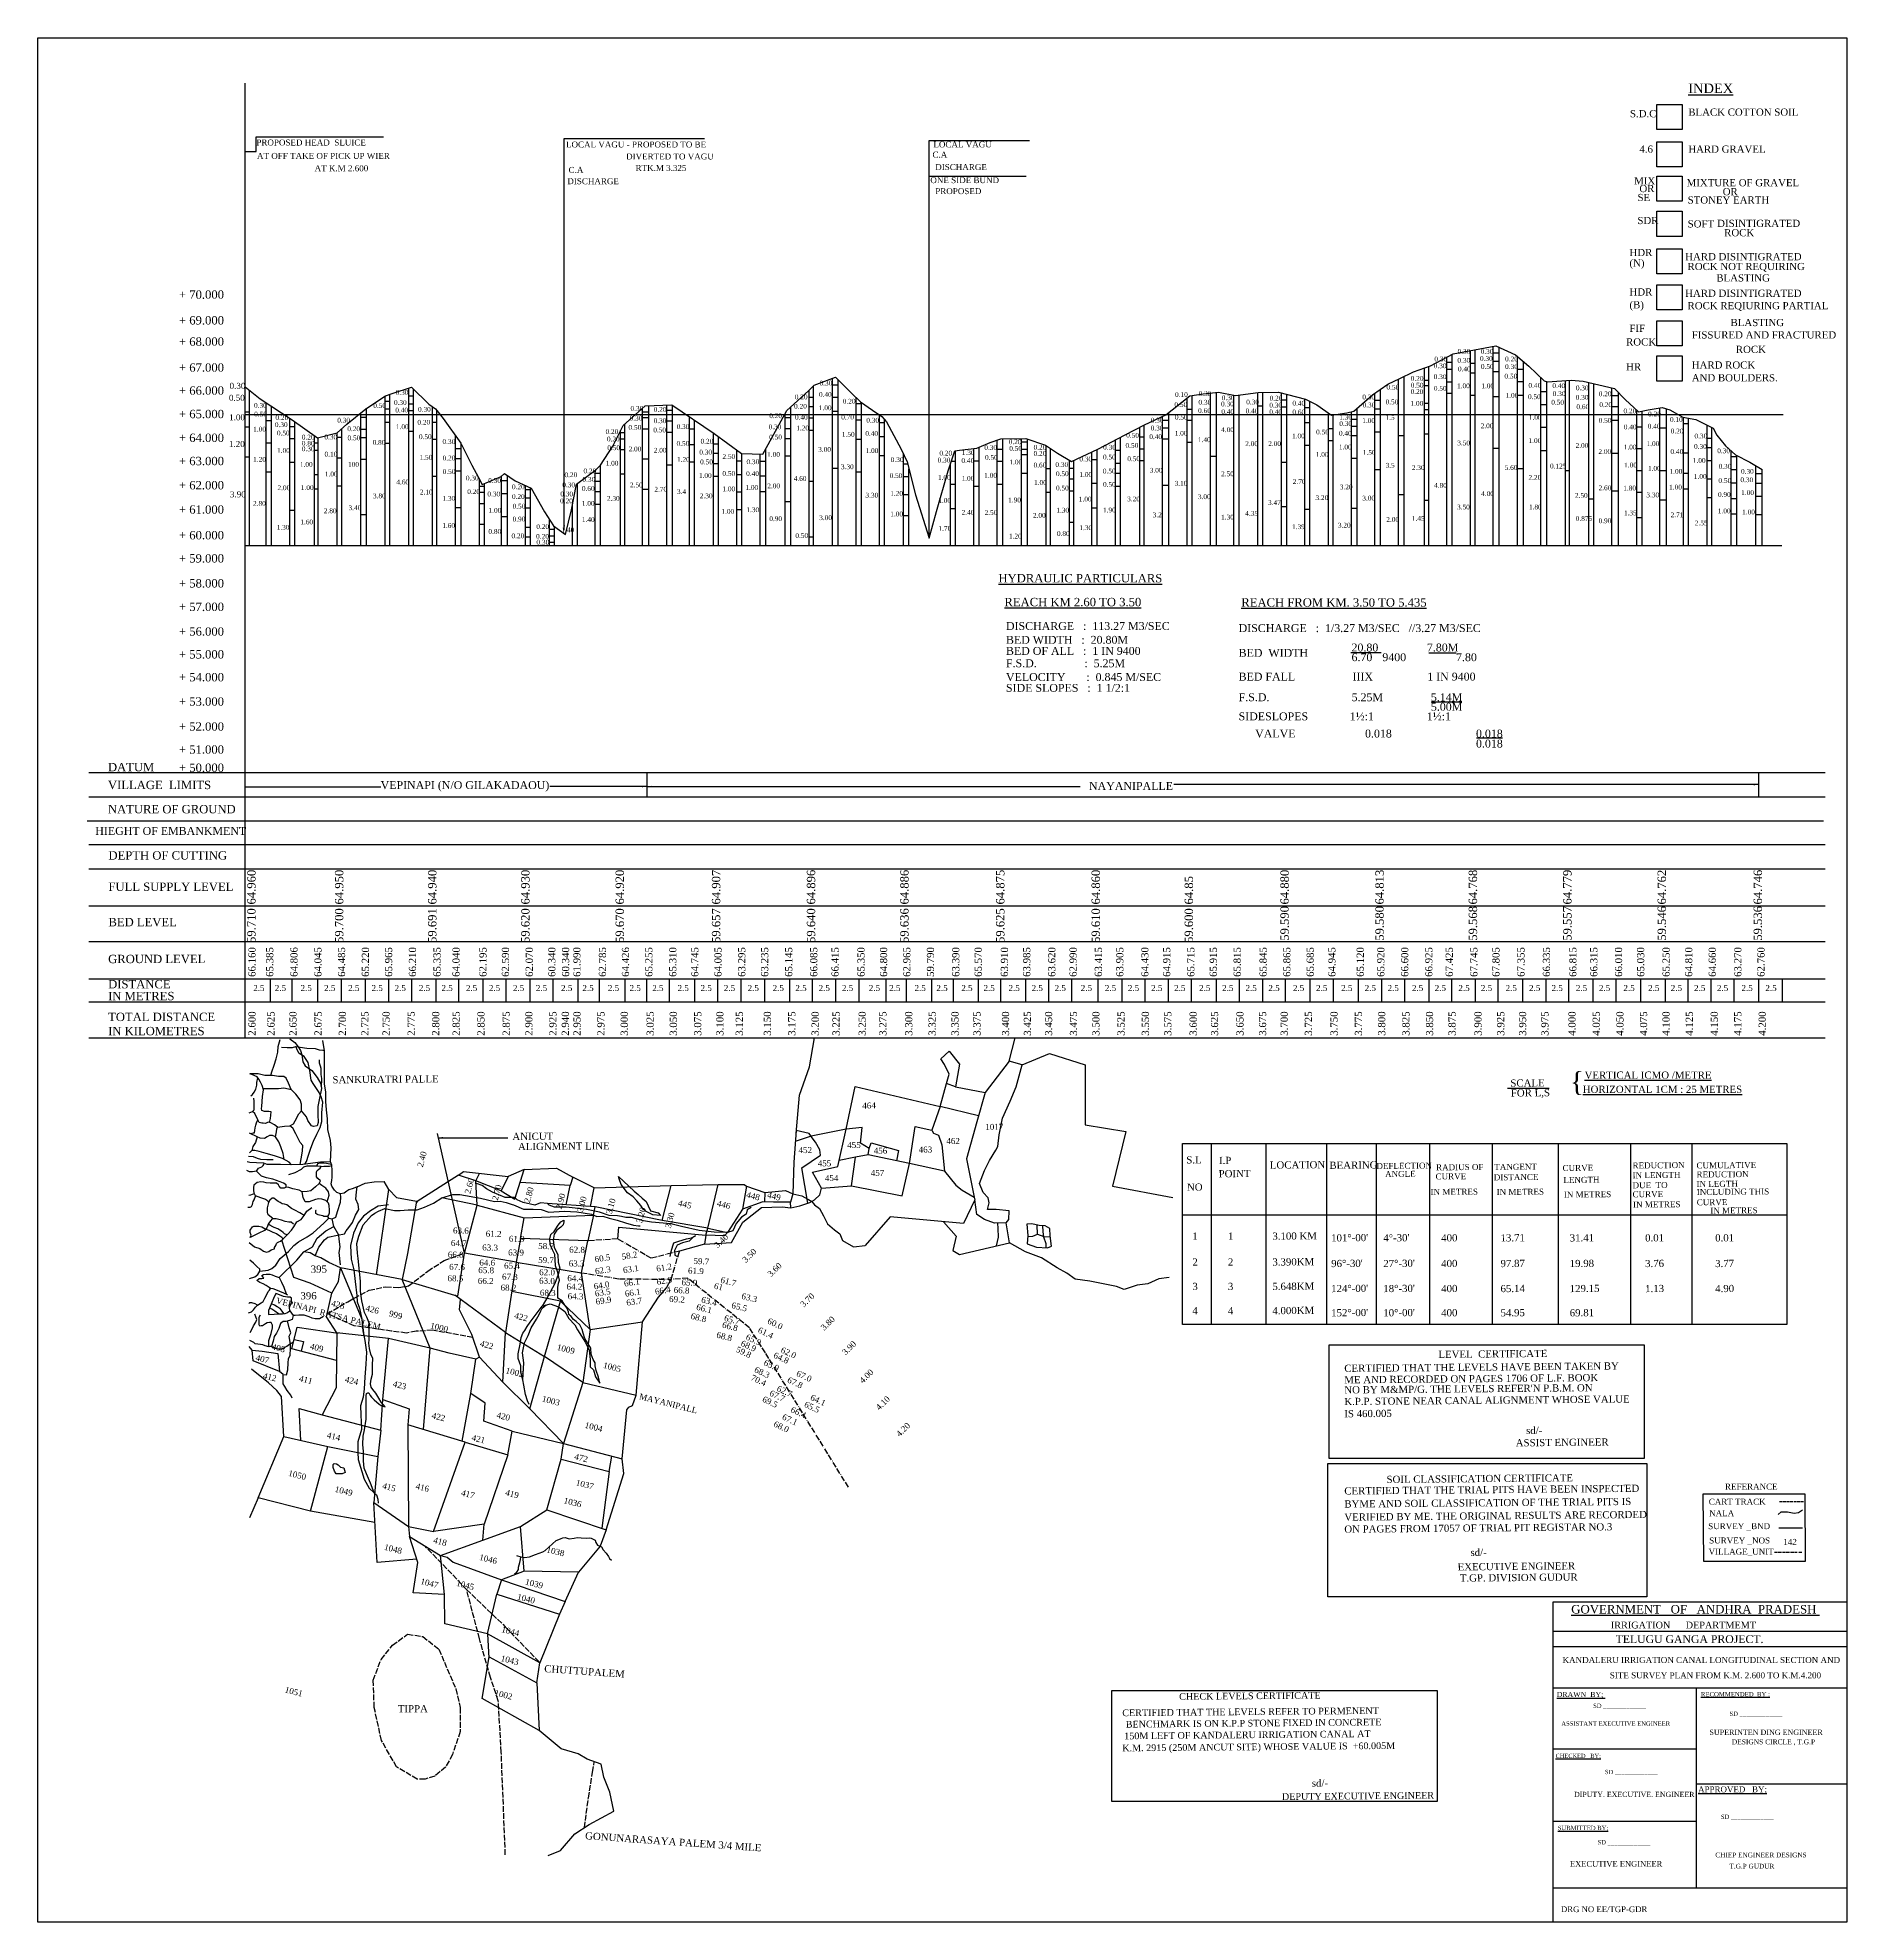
# Model space of a CAD drawing. Header units: millimetres. Extents: x 15 to 772, y 5 to 794.
import ezdxf

# ---------------------------------------------------------------- set-up
doc = ezdxf.new("R2010")
doc.units = ezdxf.units.MM
doc.header["$MEASUREMENT"] = 0
doc.linetypes.add('ACAD_ISO02W100', pattern=[15, 12, -3])
doc.linetypes.add('ACAD_ISO11W100', pattern=[33, 12, -3, 12, -3, 0, -3])
for name, color, linetype in [('CARTTRACK', 30, 'ACAD_ISO02W100'), ('DIM', 5, 'Continuous'), ('DO LINE', 3, 'Continuous'), ('DWG.LINE', 10, 'Continuous'), ('NALA', 4, 'Continuous'), ('SURVEY_BND', 7, 'Continuous'), ('SURVEY_NO', 7, 'Continuous'), ('TEXT', 7, 'Continuous')]:
    doc.layers.add(name, color=color, linetype=linetype)
doc.layers.add('TITLE', color=7, linetype='Continuous', lineweight=30)
doc.layers.add('VILL_UNIT_AREA', color=7, linetype='ACAD_ISO11W100', lineweight=25)
doc.styles.get("Standard").update_dxf_attribs({"font": 'times.ttf', "height": 3})
doc.dimstyles.get("Standard").update_dxf_attribs({"dimtxt": 3, "dimasz": 2, "dimexe": 0.18, "dimexo": 0.0625, "dimgap": 0.09, "dimtad": 0, "dimtih": 1, "dimtoh": 1, "dimdec": 0, "dimzin": 0, "dimdsep": 46, "dimtxsty": 'Standard', "dimcen": 300, "dimclrd": 5, "dimclre": 5, "dimclrt": 4, "dimadec": 0, "dimazin": 0, "dimtfac": 1, "dimtdec": 0, "dimtofl": 0, "dimtmove": 0, "dimatfit": 3, "dimfxl": 0, "dimtolj": 1, "dimtzin": 0, "dimarcsym": 0})

msp = doc.modelspace()

# ---------------------------------------------------------------- linework, layer by layer
msp.add_lwpolyline([(711.77, 184.3), (754.21, 184.3), (754.38, 155.93), (711.93, 155.93)], close=True)
at = {"layer": 'CARTTRACK', "ltscale": 0.2}
for points in [[(196.75, 249.76), (179.98, 252.74), (173.14, 252.34), (169, 251.59), (162.79, 252.4), (147.09, 254.63), (135.86, 259.65), (144.43, 264.69), (153.41, 269.48), (160.42, 270.97), (165.88, 270.57), (169.85, 271.26), (177.96, 277.51), (184.8, 281.93), (193.31, 285.02)], [(210.38, 33.28), (208.7, 76.16), (207.46, 97.69), (204.12, 107.52), (199.6, 123.63), (194.19, 144.28), (176.71, 162.52)], [(194.19, 144.28), (210.38, 128.68), (224.87, 113.55)], [(173.47, 64.9), (164.89, 70.03), (158.56, 81.1), (155.53, 94.93), (155.14, 106.33), (158.38, 115.02), (163.19, 120.92), (169.49, 125.62), (175.86, 124.58), (182.61, 119.27), (184.88, 113.82), (189.71, 102.7), (191.52, 94.85), (191.52, 84.82), (188.28, 75.28), (185.35, 69.99), (180.87, 66.23), (176.84, 64.93), (173.47, 64.9)], [(243.47, 44.65), (245.19, 57.1), (246.91, 67.82), (247.59, 72.21)]]:
    msp.add_lwpolyline(points, dxfattribs=at)
at = {"layer": 'CARTTRACK', "ltscale": 0.1}
msp.add_lwpolyline([(743.6, 181.15), (753.69, 181.15)], dxfattribs=at)
at = {"layer": 'DO LINE', "ltscale": 0.2}
msp.add_lwpolyline([(101.49, 635.85), (745.15, 635.85)], dxfattribs=at)
at = {"layer": 'DWG.LINE', "ltscale": 0.2}
for p, q in [((493.86, 330.84), (746.77, 330.84)), ((493.86, 255.1), (493.86, 330.84)), ((505.93, 255.1), (505.93, 330.84)), ((528.84, 255.1), (528.84, 330.84)), ((554.22, 255.1), (554.22, 330.84)), ((574.96, 255.1), (574.96, 330.84)), ((597.25, 255.1), (597.25, 330.84)), ((623.56, 255.1), (623.56, 330.84)), ((651.11, 255.1), (651.11, 330.84)), ((681.45, 255.1), (681.45, 330.84)), ((707.14, 255.1), (707.14, 330.84)), ((746.77, 330.84), (746.77, 255.1)), ((746.77, 300.85), (493.86, 300.85)), ((746.77, 255.1), (493.86, 255.1))]:
    msp.add_line(p, q, dxfattribs=at)
for points in [[(101.49, 375.12), (101.49, 774.59)], [(106.14, 752.11), (159.46, 752.11)], [(387.79, 735.64), (428.4, 735.64)], [(101.49, 647.4), (107.76, 642.48), (121.14, 633.73), (131.74, 626.16), (139.97, 628.29), (144.05, 631.78), (152.05, 638.28), (160.3, 643.67), (163.08, 644.68), (171.13, 647.28), (178.38, 640.22), (181.22, 638.21), (184.36, 634.19), (191.76, 623.96), (196.34, 614.63), (199.18, 609.6), (200.72, 606.65), (208.6, 610.02), (210.02, 611.14), (214.46, 608.18), (221.21, 605.11), (226.79, 595.21), (230.58, 589.35), (235.55, 585.75), (238.1, 595.98), (240.23, 606.68), (248.24, 612.74), (250.25, 614.63), (255.35, 622.64), (259.67, 631.28), (268.98, 639.47), (280.11, 639.89), (297.78, 627.92), (309.27, 619.52), (318.15, 619.28), (321.88, 626.14), (328.22, 637.5), (337.3, 645.75), (339.61, 648.12), (348.55, 651.49), (355.12, 644.98), (358.97, 641.14), (364.06, 637.65), (368.03, 635.05), (369.9, 632.88), (376.12, 621.41), (378.55, 616.08), (381.99, 602.31), (387.79, 584.12), (390.87, 595.32), (395.67, 612.33), (398.45, 620.67), (400.53, 620.96), (407.76, 621.82), (413.26, 624.12), (417.76, 625.78), (428.19, 625.9), (436.53, 623.12), (441.45, 619.75), (447.41, 616.17), (458.43, 621.39), (469.74, 627.37), (477.85, 631.53), (486.79, 635.73), (492.12, 639.87), (496.87, 643.67), (502.49, 644.5), (508.83, 645.21), (516.05, 643.9), (525.47, 645.03), (533.91, 645.21), (545.28, 642.31), (549.96, 639.94), (556.12, 635.57), (562.63, 636.63), (565.53, 637.28), (573.31, 644.15), (579.77, 648.52), (584.8, 651.01), (590.54, 653.79), (597.61, 656.25), (607.02, 661.33), (624.91, 664.64), (633.23, 660.92), (638.74, 656.07), (645.13, 650.04), (646.55, 649.62), (656.51, 650.19), (661.43, 649.89), (674.63, 646.76), (679.02, 642.21), (684.58, 636.94), (688.76, 637.86), (694.51, 638.8), (697.71, 637.91), (703.21, 634.72), (708.66, 633.77), (715.94, 630.23), (717.48, 627.21), (721.11, 622.75), (725.31, 618.97), (731.23, 615.89), (736.41, 612.84)], [(614.33, 581.02), (614.33, 662.69)], [(616.24, 581.02), (616.24, 663.04)], [(623.88, 581.02), (623.88, 664.45)], [(626.34, 581.02), (626.34, 664)], [(595.09, 581.02), (595.09, 655.37)], [(596.86, 581.02), (596.86, 655.98)], [(604.36, 581.02), (604.36, 659.89)], [(604.36, 657.78), (606.68, 657.78)], [(604.36, 654.8), (606.68, 654.8)], [(606.68, 581.02), (606.68, 661.15)], [(614.33, 657.34), (616.24, 657.34)], [(623.88, 661.68), (626.34, 661.68)], [(623.88, 658.14), (626.34, 658.14)], [(633.98, 581.02), (633.98, 660.26)], [(633.98, 654.81), (636.57, 654.81)], [(636.57, 581.02), (636.57, 657.98)], [(170.02, 581.02), (170.02, 646.92)], [(339.4, 581.02), (339.4, 647.9)], [(347.25, 581.02), (347.25, 651)], [(347.25, 648.32), (349.65, 648.32)], [(349.65, 581.02), (349.65, 650.4)], [(584.19, 581.02), (584.19, 650.7)], [(586.51, 581.02), (586.51, 651.84)], [(595.09, 650.3), (596.86, 650.3)], [(595.09, 648.06), (596.86, 648.06)], [(604.36, 649.52), (606.68, 649.52)], [(614.33, 653.36), (616.24, 653.36)], [(623.88, 653.94), (626.34, 653.94)], [(633.98, 649.75), (636.57, 649.75)], [(643.81, 581.02), (643.81, 651.29)], [(646.26, 581.02), (646.26, 649.71)], [(654.03, 581.02), (654.03, 650.05)], [(655.82, 581.02), (655.82, 650.15)], [(663.92, 581.02), (663.92, 649.3)], [(665.92, 581.02), (665.92, 648.83)], [(673.55, 581.02), (673.55, 647.02)], [(103.32, 581.02), (103.32, 645.96)], [(110.36, 581.02), (110.36, 640.78)], [(112.5, 581.02), (112.5, 639.38)], [(160.16, 581.02), (160.16, 643.58)], [(160.16, 641.41), (162.05, 641.41)], [(162.05, 581.02), (162.05, 644.3)], [(170.02, 643.77), (171.91, 643.77)], [(170.02, 640.31), (171.91, 640.31)], [(171.91, 581.02), (171.91, 646.52)], [(179.91, 581.02), (179.91, 639.14)], [(270.47, 581.02), (270.47, 639.53)], [(278, 581.02), (278, 639.81)], [(280.39, 581.02), (280.39, 639.7)], [(329.95, 581.02), (329.95, 639.07)], [(337.55, 581.02), (337.55, 646.01)], [(337.55, 643.16), (339.4, 643.16)], [(337.55, 639.2), (339.4, 639.2)], [(347.25, 643.19), (349.65, 643.19)], [(357.18, 581.02), (357.18, 642.93)], [(357.18, 640.43), (359.42, 640.43)], [(359.42, 581.02), (359.42, 640.83)], [(495.74, 581.02), (495.74, 642.77)], [(497.87, 581.02), (497.87, 643.82)], [(505.57, 581.02), (505.57, 644.84)], [(508.06, 581.02), (508.06, 645.12)], [(515.28, 581.02), (515.28, 644.04)], [(517.53, 581.02), (517.53, 644.08)], [(525.34, 581.02), (525.34, 645.01)], [(525.34, 639.5), (527.47, 639.5)], [(527.47, 581.02), (527.47, 645.07)], [(535.17, 581.02), (535.17, 644.89)], [(535.17, 642.04), (537.42, 642.04)], [(535.17, 639.15), (537.42, 639.15)], [(537.42, 581.02), (537.42, 644.31)], [(545.05, 581.02), (545.05, 642.37)], [(545.05, 638.76), (547.1, 638.76)], [(547.1, 581.02), (547.1, 641.39)], [(574.31, 581.02), (574.31, 644.82)], [(574.31, 641.87), (576.73, 641.87)], [(576.73, 581.02), (576.73, 646.46)], [(595.09, 640.7), (596.86, 640.7)], [(604.36, 644.8), (606.68, 644.8)], [(614.33, 644.04), (616.24, 644.04)], [(623.88, 643.37), (626.34, 643.37)], [(633.98, 644.02), (636.57, 644.02)], [(643.81, 645.57), (646.26, 645.57)], [(643.81, 640.08), (646.26, 640.08)], [(673.55, 643.9), (676.25, 643.9)], [(673.55, 639.26), (676.25, 639.26)], [(676.25, 581.02), (676.25, 645.08)], [(101.49, 636.99), (103.32, 636.99)], [(110.36, 633.44), (112.5, 633.44)], [(120.16, 581.02), (120.16, 634.37)], [(120.16, 630.84), (122.23, 630.84)], [(122.23, 581.02), (122.23, 632.95)], [(149.95, 581.02), (149.95, 636.58)], [(149.95, 634.84), (152.35, 634.84)], [(152.35, 581.02), (152.35, 638.48)], [(160.16, 638.29), (162.05, 638.29)], [(160.16, 632.64), (162.05, 632.64)], [(170.02, 637.54), (171.91, 637.54)], [(179.91, 632.73), (181.78, 632.73)], [(181.78, 581.02), (181.78, 637.5)], [(260.43, 581.02), (260.43, 631.94)], [(267.84, 581.02), (267.84, 638.47)], [(267.84, 636.99), (270.47, 636.99)], [(267.84, 634.59), (270.47, 634.59)], [(278, 637.65), (280.39, 637.65)], [(278, 633.21), (280.39, 633.21)], [(287.44, 581.02), (287.44, 634.92)], [(289.59, 581.02), (289.59, 633.46)], [(327.49, 581.02), (327.49, 636.19)], [(327.49, 634.63), (329.95, 634.63)], [(337.55, 634.56), (339.4, 634.56)], [(347.25, 637.34), (349.65, 637.34)], [(357.18, 633.64), (359.42, 633.64)], [(366.95, 581.02), (366.95, 635.85)], [(366.95, 632.59), (369.03, 632.59)], [(369.03, 581.02), (369.03, 633.89)], [(477.7, 581.02), (477.7, 631.45)], [(485.49, 581.02), (485.49, 635.12)], [(485.49, 633.47), (488.05, 633.47)], [(488.05, 581.02), (488.05, 636.7)], [(495.74, 638.16), (497.87, 638.16)], [(495.74, 633.55), (497.87, 633.55)], [(545.05, 632.53), (547.1, 632.53)], [(554.93, 581.02), (554.93, 636.41)], [(556.89, 581.02), (556.89, 635.85)], [(564.53, 581.02), (564.53, 637.06)], [(564.53, 633.96), (566.86, 633.96)], [(564.53, 631), (566.86, 631)], [(566.86, 581.02), (566.86, 638.45)], [(574.31, 638.25), (576.73, 638.25)], [(595.09, 638.04), (596.86, 638.04)], [(673.55, 633.47), (676.25, 633.47)], [(684, 581.02), (684, 637.49)], [(686.11, 581.02), (686.11, 637.28)], [(693.63, 581.02), (693.63, 638.66)], [(696.33, 581.02), (696.33, 638.3)], [(703.53, 581.02), (703.53, 634.67)], [(703.53, 632.07), (705.53, 632.07)], [(705.53, 581.02), (705.53, 634.32)], [(713.39, 581.02), (713.39, 631.47)], [(101.49, 630.79), (103.32, 630.79)], [(110.36, 624.01), (112.5, 624.01)], [(120.16, 625.81), (122.23, 625.81)], [(130.58, 581.02), (130.58, 626.98)], [(130.58, 624.04), (132.1, 624.04)], [(132.1, 581.02), (132.1, 626.25)], [(139.97, 581.02), (139.97, 628.29)], [(139.97, 626.42), (141.97, 626.42)], [(141.97, 581.02), (141.97, 630)], [(149.95, 629.77), (152.35, 629.77)], [(149.95, 626.32), (152.35, 626.32)], [(160.16, 623.84), (162.05, 623.84)], [(170.02, 628.85), (171.91, 628.85)], [(179.91, 625.54), (181.78, 625.54)], [(189.56, 581.02), (189.56, 627)], [(191.85, 581.02), (191.85, 623.78)], [(258.64, 581.02), (258.64, 629.21)], [(258.64, 628.32), (260.43, 628.32)], [(258.64, 625.72), (260.43, 625.72)], [(267.84, 629.93), (270.47, 629.93)], [(278, 628.48), (280.39, 628.48)], [(287.44, 629.95), (289.59, 629.95)], [(287.44, 623.28), (289.59, 623.28)], [(297.5, 581.02), (297.5, 628.11)], [(297.5, 623.67), (299.66, 623.67)], [(299.66, 581.02), (299.66, 626.55)], [(327.49, 630.03), (329.95, 630.03)], [(327.49, 625.83), (329.95, 625.83)], [(337.55, 629.29), (339.4, 629.29)], [(357.18, 625.58), (359.42, 625.58)], [(366.95, 626.66), (369.03, 626.66)], [(416.24, 581.02), (416.24, 625.22)], [(418.65, 581.02), (418.65, 625.79)], [(426.45, 581.02), (426.45, 625.88)], [(426.45, 624.4), (428.87, 624.4)], [(428.87, 581.02), (428.87, 625.67)], [(436.8, 581.02), (436.8, 622.94)], [(465.74, 581.02), (465.74, 625.26)], [(467.89, 581.02), (467.89, 626.39)], [(475.95, 581.02), (475.95, 630.55)], [(475.95, 626.5), (477.7, 626.5)], [(485.49, 630.37), (488.05, 630.37)], [(485.49, 625.78), (488.05, 625.78)], [(495.74, 624.25), (497.87, 624.25)], [(545.05, 623.08), (547.1, 623.08)], [(554.93, 630.04), (556.89, 630.04)], [(554.93, 625.08), (556.89, 625.08)], [(564.53, 627.13), (566.86, 627.13)], [(574.31, 628.63), (576.73, 628.63)], [(584.19, 627.16), (586.51, 627.16)], [(595.09, 627.77), (596.86, 627.77)], [(643.81, 630.61), (646.26, 630.61)], [(684, 630.8), (686.11, 630.8)], [(693.63, 630.31), (696.33, 630.31)], [(713.39, 626.05), (715.39, 626.05)], [(715.39, 581.02), (715.39, 630.5)], [(101.49, 618.16), (103.32, 618.16)], [(120.16, 615.95), (122.23, 615.95)], [(130.58, 620.99), (132.1, 620.99)], [(139.97, 617.73), (141.97, 617.73)], [(149.95, 617.19), (152.35, 617.19)], [(189.56, 621.7), (191.85, 621.7)], [(189.56, 617.43), (191.85, 617.43)], [(258.64, 621.28), (260.43, 621.28)], [(267.84, 617.38), (270.47, 617.38)], [(287.44, 616.1), (289.59, 616.1)], [(297.5, 619.73), (299.66, 619.73)], [(297.5, 615.46), (299.66, 615.46)], [(307.26, 581.02), (307.26, 620.99)], [(307.26, 616.54), (309.31, 616.54)], [(309.31, 581.02), (309.31, 619.52)], [(317.11, 581.02), (317.11, 619.31)], [(317.11, 616.36), (319.48, 616.36)], [(319.48, 581.02), (319.48, 621.72)], [(327.49, 618.58), (329.95, 618.58)], [(366.95, 618.69), (369.03, 618.69)], [(377.04, 581.02), (377.04, 619.39)], [(377.04, 615.24), (378.76, 615.24)], [(396.75, 581.02), (396.75, 615.56)], [(397.04, 616.42), (398.76, 616.42)], [(398.76, 581.02), (398.76, 620.71)], [(406.42, 581.02), (406.42, 621.66)], [(406.42, 616.48), (408.71, 616.48)], [(408.71, 581.02), (408.71, 622.22)], [(416.24, 621.33), (418.65, 621.33)], [(416.24, 616.41), (418.65, 616.41)], [(426.45, 621.4), (428.87, 621.4)], [(426.45, 619.11), (428.87, 619.11)], [(438.54, 581.02), (438.54, 621.74)], [(446.52, 581.02), (446.52, 616.71)], [(448.27, 581.02), (448.27, 616.58)], [(455.79, 581.02), (455.79, 620.15)], [(455.79, 617.01), (458.08, 617.01)], [(458.08, 581.02), (458.08, 621.23)], [(465.74, 621.02), (467.89, 621.02)], [(465.74, 615.56), (467.89, 615.56)], [(475.95, 621.53), (477.7, 621.53)], [(475.95, 616.61), (477.7, 616.61)], [(505.57, 618.44), (508.06, 618.44)], [(535.17, 615.88), (537.42, 615.88)], [(564.53, 617.62), (566.86, 617.62)], [(623.88, 621.85), (626.34, 621.85)], [(643.81, 620.89), (646.26, 620.89)], [(673.55, 619.68), (676.25, 619.68)], [(684, 621.61), (686.11, 621.61)], [(703.53, 619.91), (705.53, 619.91)], [(713.39, 622.09), (715.39, 622.09)], [(713.39, 616.58), (715.39, 616.58)], [(723.37, 581.02), (723.37, 620.71)], [(723.37, 618.38), (725.84, 618.38)], [(725.84, 581.02), (725.84, 618.69)], [(110.36, 611.97), (112.5, 611.97)], [(130.58, 610.77), (132.1, 610.77)], [(179.91, 610.08), (181.78, 610.08)], [(189.56, 612.32), (191.85, 612.32)], [(199.63, 581.02), (199.63, 608.73)], [(208.82, 581.02), (208.82, 610.2)], [(208.82, 608.33), (211.34, 608.33)], [(211.34, 581.02), (211.34, 610.26)], [(248, 581.02), (248, 612.56)], [(248, 611.4), (250.27, 611.4)], [(248, 608), (250.27, 608)], [(250.27, 581.02), (250.27, 614.66)], [(258.64, 611.05), (260.43, 611.05)], [(278, 614.9), (280.39, 614.9)], [(297.5, 610.04), (299.66, 610.04)], [(307.26, 610.72), (309.31, 610.72)], [(317.11, 610.26), (319.48, 610.26)], [(337.55, 607.99), (339.4, 607.99)], [(347.25, 613.47), (349.65, 613.47)], [(357.18, 611.97), (359.42, 611.97)], [(377.04, 610.02), (379.28, 610.02)], [(379.28, 581.02), (379.28, 613.15)], [(426.45, 611.32), (428.87, 611.32)], [(436.8, 613.31), (438.54, 613.31)], [(446.52, 613.46), (448.27, 613.46)], [(446.52, 608.97), (448.27, 608.97)], [(465.74, 611.36), (467.89, 611.36)], [(574.31, 612.92), (576.73, 612.92)], [(633.98, 613.23), (636.57, 613.23)], [(654.03, 612.46), (655.82, 612.46)], [(684, 612.5), (686.11, 612.5)], [(693.63, 612.47), (696.33, 612.47)], [(703.53, 611.3), (705.53, 611.3)], [(713.39, 609.02), (715.39, 609.02)], [(723.37, 612.94), (725.84, 612.94)], [(723.37, 607.27), (725.84, 607.27)], [(733.71, 581.02), (733.71, 614.43)], [(733.71, 611.25), (736.41, 611.25)], [(733.71, 607.22), (736.41, 607.22)], [(736.41, 581.02), (736.41, 612.84)], [(130.58, 604.77), (132.1, 604.77)], [(139.97, 606.03), (141.97, 606.03)], [(199.63, 605.94), (201.61, 605.94)], [(199.63, 603.36), (201.61, 603.36)], [(201.61, 581.02), (201.61, 607.03)], [(208.82, 602.8), (211.34, 602.8)], [(218.88, 581.02), (218.88, 606.17)], [(218.88, 604.51), (220.96, 604.51)], [(218.88, 600.96), (220.96, 600.96)], [(220.96, 581.02), (220.96, 605.22)], [(240.59, 581.02), (240.59, 606.95)], [(248, 603.65), (250.27, 603.65)], [(267.84, 604.64), (270.47, 604.64)], [(307.26, 603.51), (309.31, 603.51)], [(317.11, 603.73), (319.48, 603.73)], [(327.49, 599.44), (329.95, 599.44)], [(377.04, 602.47), (379.28, 602.47)], [(396.75, 606.75), (398.76, 606.75)], [(406.42, 605.87), (408.71, 605.87)], [(416.24, 606.68), (418.65, 606.68)], [(436.8, 603.38), (438.54, 603.38)], [(446.52, 604.01), (448.27, 604.01)], [(455.79, 607.1), (458.08, 607.1)], [(465.74, 605.97), (467.89, 605.97)], [(485.49, 606.33), (488.05, 606.33)], [(584.19, 602.42), (586.51, 602.42)], [(595.09, 600.04), (596.86, 600.04)], [(663.92, 600.6), (665.92, 600.6)], [(673.55, 603.91), (676.25, 603.91)], [(684, 603.35), (686.11, 603.35)], [(693.63, 600.12), (696.33, 600.12)], [(703.53, 604.81), (705.53, 604.81)], [(713.39, 601.1), (715.39, 601.1)], [(723.37, 600.69), (725.84, 600.69)], [(733.71, 601.76), (736.41, 601.76)], [(120.16, 595.83), (122.23, 595.83)], [(149.95, 594.02), (152.35, 594.02)], [(189.56, 596.95), (191.85, 596.95)], [(199.63, 598.62), (201.61, 598.62)], [(208.82, 593.19), (211.34, 593.19)], [(218.88, 596.85), (220.96, 596.85)], [(228.94, 581.02), (228.94, 591.89)], [(238.44, 581.02), (238.44, 597.68)], [(248, 598.35), (250.27, 598.35)], [(307.26, 596.13), (309.31, 596.13)], [(377.04, 593.7), (379.28, 593.7)], [(396.75, 596.54), (398.76, 596.54)], [(455.79, 596.82), (458.08, 596.82)], [(535.17, 597.43), (537.42, 597.43)], [(545.05, 596.33), (547.1, 596.33)], [(564.53, 596.64), (566.86, 596.64)], [(684, 592.85), (686.11, 592.85)], [(723.37, 594.37), (725.84, 594.37)], [(733.71, 594.03), (736.41, 594.03)], [(199.63, 590), (201.61, 590)], [(218.88, 588.81), (220.96, 588.81)], [(218.88, 584.75), (220.96, 584.75)], [(228.94, 587.98), (230.91, 587.98)], [(228.94, 585.12), (230.91, 585.12)], [(230.91, 581.02), (230.91, 589.11)], [(337.55, 584.69), (339.4, 584.69)], [(446.52, 590.88), (448.27, 590.88)], [(101.49, 581.02), (744.67, 581.02)], [(228.94, 582.41), (230.91, 582.41)], [(564.27, 536.33), (576.89, 536.33)], [(596.94, 536.19), (608.3, 536.19)], [(597.93, 515.68), (610.67, 515.68)], [(616.91, 500.61), (627.73, 500.61)], [(36.15, 486.17), (762.83, 486.17)], [(269.56, 486.17), (269.56, 475.92)], [(734.85, 486.17), (734.85, 475.92)], [(36.15, 475.92), (762.83, 475.92)], [(35.33, 465.88), (762.01, 465.88)], [(36.15, 456.04), (762.83, 456.04)], [(36.15, 445.79), (762.83, 445.79)], [(36.15, 430.33), (762.83, 430.33)], [(36.15, 415.37), (762.83, 415.37)], [(36.15, 399.79), (762.83, 399.79)], [(111.98, 399.79), (111.98, 390.16)], [(120.98, 399.79), (120.98, 390.16)], [(131.77, 399.79), (131.77, 390.16)], [(141.64, 399.79), (141.64, 390.16)], [(151.7, 399.79), (151.7, 390.16)], [(161.48, 399.79), (161.48, 390.16)], [(171.15, 399.79), (171.15, 390.16)], [(181.28, 399.79), (181.28, 390.16)], [(190.75, 399.79), (190.75, 390.16)], [(201.01, 399.79), (201.01, 390.16)], [(210.61, 399.79), (210.61, 390.16)], [(220.66, 399.79), (220.66, 390.16)], [(230.26, 399.79), (230.26, 390.16)], [(240.79, 399.79), (240.79, 390.16)], [(249.73, 399.79), (249.73, 390.16)], [(260.39, 399.79), (260.39, 390.16)], [(269.46, 399.79), (269.46, 390.16)], [(278.98, 399.79), (278.98, 390.16)], [(289.55, 399.79), (289.55, 390.16)], [(299.17, 399.79), (299.17, 390.16)], [(308.92, 399.79), (308.92, 390.16)], [(318.9, 399.79), (318.9, 390.16)], [(329.35, 399.79), (329.35, 390.16)], [(338.86, 399.79), (338.86, 390.16)], [(348.6, 399.79), (348.6, 390.16)], [(358.34, 399.79), (358.34, 390.16)], [(369.59, 399.79), (369.59, 390.16)], [(378.15, 399.79), (378.15, 390.16)], [(388.72, 399.79), (388.72, 390.16)], [(397.87, 399.79), (397.87, 390.16)], [(408.33, 399.79), (408.33, 390.16)], [(417.59, 399.79), (417.59, 390.16)], [(428.05, 399.79), (428.05, 390.16)], [(437.75, 399.79), (437.75, 390.16)], [(447.37, 399.79), (447.37, 390.16)], [(458.3, 399.79), (458.3, 390.16)], [(468.4, 399.79), (468.4, 390.16)], [(478.03, 399.79), (478.03, 390.16)], [(487.77, 399.79), (487.77, 390.16)], [(497.39, 399.79), (497.39, 390.16)], [(507.85, 399.79), (507.85, 390.16)], [(517.47, 399.79), (517.47, 390.16)], [(527.24, 399.79), (527.24, 390.16)], [(536.83, 399.79), (536.83, 390.16)], [(547.12, 399.79), (547.12, 390.16)], [(556.79, 399.79), (556.79, 390.16)], [(567.29, 399.79), (567.29, 390.16)], [(577.13, 399.79), (577.13, 390.16)], [(586.72, 399.79), (586.72, 390.16)], [(596.93, 399.79), (596.93, 390.16)], [(606.43, 399.79), (606.43, 390.16)], [(616.35, 399.79), (616.35, 390.16)], [(625.77, 399.79), (625.77, 390.16)], [(636.1, 399.79), (636.1, 390.16)], [(645.92, 399.79), (645.92, 390.16)], [(655.33, 399.79), (655.33, 390.16)], [(665.5, 399.79), (665.5, 390.16)], [(675.17, 399.79), (675.17, 390.16)], [(685.43, 399.79), (685.43, 390.16)], [(695.76, 399.79), (695.76, 390.16)], [(705.23, 399.79), (705.23, 390.16)], [(714.98, 399.79), (714.98, 390.16)], [(724.57, 399.79), (724.57, 390.16)], [(734.82, 399.79), (734.82, 390.16)], [(744.82, 399.79), (744.82, 390.16)], [(36.15, 390.16), (762.83, 390.16)], [(36.15, 375.12), (762.83, 375.12)], [(629.83, 354.08), (647.23, 354.08)]]:
    msp.add_lwpolyline(points, dxfattribs=at)
for points in [[(692.34, 765.61), (702.86, 765.61), (702.86, 755.11), (692.34, 755.11)], [(692.34, 749.98), (702.86, 749.98), (702.86, 739.47), (692.34, 739.47)], [(692.34, 735.63), (702.86, 735.63), (702.86, 725.13), (692.34, 725.13)], [(692.34, 720.9), (702.86, 720.9), (702.86, 710.4), (692.34, 710.4)], [(692.34, 705.22), (702.86, 705.22), (702.86, 694.71), (692.34, 694.71)], [(692.34, 690.21), (702.86, 690.21), (702.86, 679.7), (692.34, 679.7)], [(692.34, 675.14), (702.86, 675.14), (702.86, 664.63), (692.34, 664.63)], [(692.34, 660.4), (702.86, 660.4), (702.86, 649.9), (692.34, 649.9)], [(555.15, 246.66), (686.96, 246.66), (686.96, 199.04), (555.15, 199.04)], [(554.62, 196.95), (688.07, 196.95), (688.07, 141.19), (554.62, 141.19)], [(464.23, 102.08), (600.4, 102.08), (600.4, 55.62), (464.23, 55.62)]]:
    msp.add_lwpolyline(points, close=True, dxfattribs=at)
at = {"layer": 'NALA', "ltscale": 0.2}
for points in [[(112.19, 359.38), (112.69, 360.81), (113.63, 363.6), (114.43, 366.27), (115.24, 369.03), (115.37, 371.4), (116.22, 374.41)], [(116.68, 371.15), (119.06, 371.02), (121.31, 371.06), (122.71, 371.45), (127.38, 370.72), (130.82, 370.56), (132.48, 370.09), (134.05, 369.88), (134.7, 369.6)], [(120.18, 374.65), (122.34, 373.08), (123.71, 371.29), (124.64, 369.77), (125.17, 367.94), (125.7, 365.03), (126.64, 363.34), (129.39, 361.43), (131.64, 358.55), (133.13, 355.88), (133.43, 353.95), (132.66, 349.91), (131.98, 346.34), (131.98, 343), (132.09, 339.72), (131.58, 338.21), (130.07, 338.06), (129.26, 338.33), (127.77, 340.53), (127.18, 342.1), (125.09, 344.6)], [(126.55, 322.18), (127.18, 323.3), (127.99, 326.01), (128.97, 328.93), (130.11, 331.86), (131.51, 334.74), (132.87, 337.57), (133.55, 340.07), (133.55, 343.72), (134.06, 348.17), (133.34, 350.38), (132.54, 352.25), (129.95, 356.01), (129.18, 357.41), (128.59, 361.43), (127.82, 364.7), (126.25, 367.28), (124.09, 368.6), (123.37, 369.74), (122.71, 371.45)], [(148.4, 312.78), (146.68, 312.1), (144.95, 311.47), (144.01, 310.94), (142.92, 310.07), (141.38, 309.85), (139.94, 310.38), (138.89, 311.4), (137.84, 313.04), (137.52, 314), (137.84, 315.33), (137.95, 316.82), (137.95, 317.98), (137.95, 319.59), (137.73, 321.78), (137.23, 323.22), (137.54, 329.06), (137.22, 332.13), (136.09, 336.7), (135.97, 341.21), (135.59, 344.94), (135.28, 348.51), (135.21, 352.33), (134.71, 355.78), (134.71, 358.29), (134.66, 362.92), (134.75, 366.74), (134.7, 369.6), (134.04, 373.91)], [(133.28, 354.92), (133.62, 356.57), (133.62, 358.13), (133.32, 359.81), (133.32, 360.9), (133.32, 362.29), (133.02, 363.25), (132.59, 364.44), (132.63, 365.86)], [(111.69, 339.64), (112.05, 341.35), (112.39, 344.11), (111.37, 344.23), (109.63, 344.23), (108.53, 344.62), (108.31, 345.55), (108.44, 346.35), (108.74, 350.51), (109.16, 353.3), (108.61, 355.15), (107.93, 356.55), (107.21, 357.74), (106.53, 358.71), (104.32, 359.73), (103.52, 360.07)], [(114.98, 337.77), (118.04, 338.16), (120.25, 338.28), (121.74, 339.05), (122.42, 340.4), (123.99, 343.29), (125.09, 344.6), (125.05, 347.31), (124.58, 349.17), (122.76, 351.46), (120.8, 353.45), (119.62, 356.12), (118.64, 358.24), (117.75, 358.92), (116.73, 358.96), (115.41, 358.96), (112.99, 359.38), (111.38, 359.38), (109.68, 359.38), (108.11, 359.72), (107.01, 359.98), (103.52, 360.07)], [(103.85, 350.78), (104.62, 351.38), (105.26, 352.35), (106.02, 353.67), (106.4, 355.23), (106.4, 356.34), (106.8, 358.32)], [(103.18, 343.77), (104.62, 344.3), (105.34, 344.96), (105.34, 345.89), (105.34, 347.55), (105.34, 348.61), (105.17, 349.79)], [(109, 353.86), (111.04, 353.96), (113.12, 353.87), (114.05, 353.87), (115.5, 353.87), (117.75, 354.13), (119.62, 353.7), (120.8, 353.45)], [(103.69, 335.05), (104.84, 335.32), (105.39, 335.4), (105.56, 336.33), (105.64, 337.44), (105.98, 338.5), (106.19, 339.55), (106.87, 340.83)], [(114.22, 333.69), (114.6, 335.74), (114.81, 337.01), (114.98, 337.77), (113.83, 338.66), (112.26, 339.47), (111.12, 339.81), (110.01, 339.3), (109.04, 339.34), (108.49, 339.34), (107.43, 339.68), (106.87, 340.83), (105.51, 343.37), (104.62, 344.3)], [(117.83, 324.19), (117.4, 326.73), (116.38, 329.49), (115.53, 331.52), (114.22, 333.69), (112.9, 334.28), (111.75, 334.28), (110.78, 333.69), (109.55, 332.92), (107.81, 333.09), (106.58, 333.64), (103.27, 335.25)], [(106.58, 333.64), (105.77, 331.27), (104.75, 329.57), (104.28, 327.99), (103.39, 326.95)], [(124.46, 322.04), (124.89, 324.4), (125.52, 327.66), (125.69, 330.04), (124.59, 331.35), (122.68, 334.99), (121.49, 337.27), (120.25, 338.28)], [(113.16, 324.05), (110.52, 324.01), (108.02, 324.22), (106.7, 324.56), (105.05, 325.32), (102.84, 325.45)], [(120.94, 321.97), (119.86, 323.03), (117.19, 324.56), (113.79, 325.75), (110.23, 326.76), (107.38, 327.57), (105.56, 327.91), (104.28, 327.99)], [(106.28, 319.26), (105.36, 319.12), (104.62, 319.06), (103.37, 319.09), (102.21, 319.63)], [(136.12, 300.37), (136.55, 301.03), (136.8, 301.89), (136.8, 303.05), (136.72, 304.95), (136.34, 305.88), (135.31, 307.07), (133.61, 307.65), (132.39, 307.78), (130.92, 307.38), (128.26, 306.47), (126.97, 306.44), (126.57, 306.52), (125.81, 308.26), (125.37, 310.61), (124.05, 311.3), (121.47, 311.98), (119.77, 312.48), (118.61, 312.56), (118.61, 313.62), (117.5, 314.28), (116.16, 314.86), (114.56, 315.44), (113.04, 315.95), (110.41, 316.51), (108.33, 317.27), (107.04, 318.4), (106.28, 319.26), (107.14, 320.55), (108.46, 321.06), (109.11, 321.64), (109.44, 322.37), (109.39, 322.68), (106.25, 322.85), (103.49, 322.93), (102.38, 323.23)], [(137.23, 323.22), (132.99, 323.08), (125.69, 322.06), (120.94, 321.97), (116.26, 322.06), (113.96, 322.06), (110.69, 322.06), (109.39, 322.68)], [(132.47, 314.09), (132.97, 315.22), (131.9, 316.21), (131.3, 316.98), (131.3, 318.09), (131.3, 319.03), (131.65, 319.63), (132.29, 320.14), (132.93, 320.57), (133.27, 321.25), (133.27, 321.25), (131.95, 321.43), (130.62, 321.43), (128.69, 321.43), (127.28, 321.43), (125.95, 321), (125.01, 319.97), (122.26, 318.64), (119.61, 317.79)], [(133.27, 321.25), (134.43, 321.38), (135.84, 321.38), (136.83, 321.43), (137.74, 321.68), (137.61, 322.12), (136.28, 322.38), (135.53, 322.53), (134.44, 322.6), (132.99, 322.6), (132.36, 322.55), (131.81, 322.31), (131.46, 321.72), (131.28, 321.43)], [(275.34, 300.72), (272.06, 301.06), (269.06, 302.5), (268.04, 303.45), (267.08, 304.88), (265.44, 306.92), (263.87, 308.56), (261.49, 310.26), (258.83, 313.74), (258.01, 316.05), (257.8, 317.14), (262.1, 313.05), (264.35, 310.94), (265.99, 309.58), (267.63, 308.01), (269.33, 306.58), (270.15, 304.74), (271.17, 302.7), (274.32, 301.9), (275.34, 300.72)], [(102.63, 304.23), (103.54, 304.23), (104.17, 304.45), (104.57, 305.33), (104.76, 306.11), (104.89, 306.61), (105.23, 307.3), (105.39, 307.73), (105.97, 309.08)], [(105.42, 309.75), (104.39, 309.48), (103.73, 309.23), (103.01, 309.17), (103.01, 309.17)], [(118.61, 312.56), (117.89, 312.17), (116.86, 312.17), (116.46, 312.17), (115.75, 313.02), (115.43, 313.56), (115.43, 313.56), (114.57, 314.31), (112.6, 314.35), (112.03, 314.35), (110.31, 314.38), (109.31, 314.77), (108.06, 314.81), (106.58, 314.59), (105.19, 313.42), (104.98, 312.43), (104.98, 311.17), (105.15, 310.3), (105.69, 309.19), (107.99, 308.33), (110.06, 307.52), (110.87, 307.03), (111.23, 306.13), (110.74, 303.97), (110.65, 302.17), (110.81, 301.45), (111.19, 301.17), (112.42, 300.19), (112.93, 299.75)], [(107.63, 277.41), (111.07, 277.93), (112.7, 278.52), (114.39, 279.91), (116.19, 282.7), (119.64, 285.65), (121.85, 288.21), (123.77, 289.67), (127.5, 291.88), (129.95, 293.57), (134.44, 297.58), (136.54, 299.68), (137.98, 299.41), (139.41, 300.12), (140.2, 302.47), (141.38, 306.39), (141.51, 308.42), (141.38, 309.85)], [(126.2, 300.71), (124.34, 301.87), (122.27, 302.96), (120.9, 303.73), (118.95, 305.19), (117.92, 305.47), (116.99, 305.68), (116.22, 306.15), (115.32, 306.64), (114.23, 307.42), (113.52, 307.94), (112.87, 308.04), (111.84, 307.2), (111.84, 307.2), (111.23, 306.13)], [(135.82, 306.48), (136.61, 309.2), (136.34, 310.72), (135.25, 312.19), (133.62, 313.33), (132.47, 314.09), (130.95, 312.73), (129.05, 311.1), (127.41, 310.83), (125.37, 310.61)], [(130.85, 283.88), (132.37, 287.44), (134.71, 290.54), (136.04, 291.68), (140.22, 292.5), (143.14, 293.13), (143.83, 294.4), (144.85, 295.79), (146.49, 297.88), (147.71, 300.95), (149.1, 303.29), (148.78, 305.38), (147.83, 307.59), (148.09, 310.69), (148.4, 312.78), (151.76, 314.24), (155.56, 314.87), (159.62, 314.93)], [(155.53, 184.67), (153.94, 188.74), (152.31, 192.68), (151.38, 195.08), (151.09, 198.09), (151.05, 202.03), (150.77, 205), (150.93, 208.41), (151.42, 211.01), (152.19, 215.48), (152.19, 216.82), (152.15, 218.81), (152.15, 220.77), (152.15, 223.12), (152.15, 225.24), (152.32, 226.21), (152.89, 226.58), (153.33, 226.54), (153.86, 225.44), (154.43, 224.71), (155.49, 223.61), (157.61, 221.82), (158.79, 220.97), (160.05, 220.73), (158.46, 222.62), (157.45, 224.33), (156.14, 226.44), (154.88, 227.9), (154.31, 228.92), (154.03, 230.38), (154.23, 232.29), (154.84, 234.41), (154.84, 238.23), (154.88, 240.99), (154.11, 242.77), (153.58, 245.09), (153.33, 247.29), (153.37, 248.67), (153.37, 250.78), (153.37, 253.47), (153.54, 255.41), (152.36, 258.18), (151.5, 260.21), (150.32, 265.01), (149.79, 269.15), (149.79, 273.25), (148.85, 282.73), (148.53, 285.04), (148.25, 289.07), (149.12, 292.09), (150.96, 296.9), (154.4, 300.74), (155.83, 301.71), (157.32, 302.53), (159.93, 303.7), (163.94, 302.79), (166.32, 302.79), (169.73, 303.07), (173.47, 303.11), (176.6, 304.22), (180.34, 305.87), (183.83, 308.14), (188.36, 309.57), (191.42, 309.57), (199.96, 307.99), (202.87, 307.27), (205.86, 306.56), (208.3, 306.81), (210.68, 306.13), (213.19, 305.3), (213.81, 305.16), (217.96, 303.42), (222.1, 303.42), (225.38, 303.24), (228.54, 302.15), (234.98, 302.62), (240.3, 302.22), (246.47, 301.25), (248.67, 300.39), (251.17, 300.52), (253.87, 299.63), (257.14, 298.74), (260.73, 297.62), (264.08, 296.69), (266.1, 296.41), (266.86, 296.37)], [(313.33, 304.11), (311.58, 303.18), (311.18, 301.38), (309.26, 300.05), (307.05, 297.44), (305.54, 294.37), (303.39, 293.61), (297.74, 293.79), (291.52, 294.42), (284.08, 296.16), (279.72, 297.32), (271.59, 298.01), (268.22, 298.53), (263.23, 299.98), (260.79, 299.98), (258.99, 300.33), (257.3, 300.56), (253.86, 300.78), (249.78, 302.16), (244.32, 303.22), (239.68, 303.87), (235.85, 304.19), (230.94, 304.24), (228.7, 305.1), (228.08, 305.71), (225.16, 306.12), (222.74, 305.14), (217.86, 306.18), (215.38, 307.29), (214.34, 308.27), (210.34, 308.27), (205.06, 310.56), (202.46, 311.93), (200.7, 313.29), (198.35, 314.14)], [(103.23, 289.39), (105.41, 287.68), (107.62, 286.9), (109.23, 285.79), (110.47, 285.36), (111.46, 285.76), (112.33, 286.32), (112.83, 286.53), (113.73, 286.87), (113.85, 287.4), (114.32, 288.21), (114.69, 289.07), (115.03, 289.41), (115.59, 289.72), (116.33, 290), (116.33, 290), (117.29, 290.84), (117.29, 290.84), (118.23, 291.89), (119.31, 292.98), (120.84, 294.61), (121.83, 295.97), (123.2, 298.17), (124.9, 299.04), (126.2, 300.71), (127.38, 302.57), (129.46, 304.09)], [(136.54, 299.68), (136.12, 300.37), (135.36, 300.37), (134.47, 300.37), (134.06, 300.55), (133.38, 300.77), (132.57, 300.9), (132.01, 301.03), (131.53, 301.28), (131.13, 301.58), (131.05, 301.94), (131.05, 302.34), (131.1, 302.8), (131.28, 303.18), (131.28, 303.18)], [(161.5, 305.23), (157.19, 304.64), (154.01, 302.72), (151.03, 300.47), (148.84, 297.69), (146.91, 293.32), (145.59, 288.22), (145.92, 282.47), (146.98, 278.09), (147.57, 273.13), (148.24, 267.23), (148.44, 264.62), (149.3, 262.03), (150.29, 257.4), (150.76, 252.5), (151.62, 248.52), (152.35, 243.64), (152.02, 238.54), (151.66, 233.09), (151.3, 228.27), (150.91, 224.75), (149.84, 221.17), (149.94, 217.35), (150.2, 211.2), (148.65, 206.05), (148.65, 201.54), (148.77, 198.66), (151.26, 190.49), (153.41, 186.66), (155.53, 184.67), (156.47, 183.86), (157.04, 182.03), (157.2, 180.36)], [(121.75, 297.15), (120.72, 297.92), (119.72, 297.92), (118.2, 298.28), (116.72, 298.8), (115.09, 299.22), (114.43, 299.4), (113.14, 299.4), (112.66, 299.24), (112.22, 298.65), (111.3, 297.46), (110.55, 295.57), (109.65, 294.42), (107.17, 293.38), (103.65, 291.59), (104.08, 292.55), (103.65, 293.71), (103.65, 294.59), (104.52, 296.03), (105.08, 296.3), (107.21, 296.34), (108.53, 295.97), (109.84, 295.18), (111.38, 294.57), (113.15, 293.8), (114.69, 293.17), (116.06, 292.24), (116.85, 291.72), (117.29, 290.84)], [(118.99, 292.66), (117.96, 293.15), (117.39, 293.61), (116.66, 294.23), (116, 294.61), (115.25, 295.13), (113.66, 295.68), (113.08, 295.97), (111.77, 296.68), (111.17, 297.13)], [(141.37, 278.82), (136.55, 281.08), (133.17, 283.08), (130.85, 283.88), (128.71, 285.2), (126.04, 285.57), (129.71, 287.62), (131.71, 291.28), (135.26, 294.35), (138.65, 296.16)], [(141.37, 280.1), (140.86, 285.32), (141.28, 287.69), (140.86, 290.83), (140.66, 292.59), (138.65, 296.16), (137.98, 299.41)], [(220.32, 221.69), (219.61, 223.15), (218.9, 225.88), (218.09, 229.82), (217.74, 231.99), (216.83, 235.22), (216.83, 237.8), (215.82, 240.92), (215.82, 242.89), (216.57, 246.88), (217.03, 249.75), (217.69, 251.52), (218.6, 252.58), (219.56, 254.35), (220.72, 256.12), (223.76, 259.99), (225.84, 262.82), (229.11, 263.8), (232.59, 262.6), (235.27, 260.55), (237.01, 257.61), (239.42, 254.97), (240.58, 252.88), (243.94, 247.67), (245.41, 244.42), (245.91, 240.45), (245.91, 237.44), (247.25, 236.23), (248.18, 233.29), (249.88, 230.57), (249.43, 233.06), (248.36, 235.87), (248.05, 237.79), (247.96, 239.17), (247.11, 240.47), (246.35, 242.79), (246.13, 245.23), (245.1, 247.01), (243.67, 249.29), (243, 251.47), (242.51, 252.99), (241.53, 254.95), (240.01, 256.42), (238.94, 257.23), (238, 258.56), (236.93, 259.32), (236.88, 260.44), (236.17, 262.17), (235.23, 263.28), (234.2, 265.11), (232.37, 266.14), (232.33, 268.19), (232.42, 270.68), (232.6, 272.42), (233, 273.72), (232.37, 276.87), (231.43, 279.73), (231.21, 282.31), (231.08, 284.46), (230.09, 286.37), (229.2, 288.6), (229.07, 290.97), (229.42, 292.78), (230.81, 294.12), (232.46, 296.7), (233.67, 298.09), (234.83, 298.8), (234.83, 298.04), (234.65, 296.88), (233.58, 295.81), (231.97, 294.61), (230.81, 292.96), (230.45, 290.37), (230.81, 287.34), (232.01, 285.27), (232.33, 284.33), (232.55, 281.17), (233.18, 278.74), (232.53, 276.09), (231.12, 272.32), (228.12, 266.9), (225.84, 262.82)], [(279.42, 283.61), (279.75, 285.67), (280.55, 288.12), (280.95, 289.31), (282.94, 290.04), (286.26, 291.04), (288.31, 291.43), (290.04, 292.29), (289.18, 291.86), (287.32, 289.98), (284.53, 289.25), (282.34, 288.32), (281.21, 286.06), (281.35, 284.21), (282.67, 283.41)], [(102.96, 259.98), (104.2, 260.49), (105.06, 261.35), (105.78, 262.37), (106.7, 263.28), (108.15, 264.25), (108.98, 264.81), (109.71, 266.1), (110.25, 267.15), (111.11, 268.91), (111.73, 269.56), (112.06, 270.26), (111.52, 270.61), (110.25, 271.47), (108.99, 272.16), (107.67, 272.78), (106.46, 273.56), (106.46, 273.56), (107.43, 274.37), (108.51, 274.45), (109.37, 274.55), (108.51, 275.6), (109.18, 276.06), (110.25, 276.27), (111.84, 276.17), (112.84, 275.87), (114.05, 275.44), (114.85, 275.12), (115.77, 274.85), (115.77, 274.85), (116.76, 272.92), (117.73, 270.71), (118.73, 267.92), (119.21, 267.57), (117.76, 268.19), (114.37, 269.72), (113.19, 270.07), (112.06, 270.26)], [(103.37, 274.38), (105.59, 275.14), (106.87, 276.13), (107.63, 277.41), (107.63, 278.28), (106.4, 279.39), (104.95, 280.84), (103.49, 282.01)], [(106.7, 263.28), (105.75, 263.77), (104.23, 264.28), (103.27, 264.28), (103.11, 263.96)], [(120.26, 260.92), (121.53, 258.94), (121.23, 257.29), (120.03, 256.81), (118.47, 256.43), (117.41, 256.39), (116.31, 255.5), (115.55, 253.52), (114.66, 251.54), (113.61, 250.15), (113.19, 248.12), (112.59, 245.97), (111.88, 245.97), (111.37, 245.76), (109.89, 246.27), (108.88, 246.69), (107.86, 246.73), (105.75, 247.03), (105.08, 247.57), (103.43, 248.46)], [(217.74, 231.99), (218.08, 239.17), (217.58, 243.34), (218.36, 247.51), (219.92, 250.55), (221.19, 253.8), (223.48, 257.39), (224.53, 259.27), (225.19, 260.93), (225.81, 262), (227.47, 263.31)], [(103.6, 251.81), (104.1, 252.73), (105.03, 254.59), (105.96, 256.11), (106.38, 257.25), (105.5, 259.52)], [(111.37, 245.76), (111.41, 248.46), (112.34, 251.41), (112.93, 253.82), (112.93, 254.91), (112.34, 255.92), (111.75, 255.97), (110.78, 255.84), (109.98, 255.42), (108.75, 254.66), (108.24, 254.53), (107.69, 254.49), (107.31, 254.95), (107.31, 256.18), (107.31, 257.4), (107.31, 258.16), (107.87, 259.16)], [(117.41, 234.22), (118.75, 234.02), (119.42, 236.22), (119.56, 239.09), (119.62, 240.77), (120.36, 242.3), (120.43, 245.11), (120.43, 246.82), (119.96, 250.29), (120.56, 251.63), (119.96, 253.7), (119.25, 256.62)], [(134.32, 258.43), (132.55, 257.51), (130.86, 257.51), (129.51, 257.8), (128.28, 258.35), (126.26, 259.02), (124.82, 259.02), (124.02, 259.02), (122.5, 258.94), (121.53, 258.94)], [(112.59, 245.97), (115.12, 245), (116.95, 245), (118.99, 246.02), (120.01, 246.89), (121.76, 247.84)], [(121.23, 224.26), (120.63, 225.53), (119.02, 227.53), (118.15, 229.14), (117.41, 230.27), (117.35, 231.41), (117.35, 232.48), (117.41, 234.22), (115.88, 235.49)], [(215.13, 158.47), (216.84, 157.89), (218.48, 157.6), (220.51, 157.93), (223.02, 158.86), (226.08, 160.02), (227.05, 160.63), (231.7, 164.76), (232.73, 165.18), (233.79, 165.63), (234.44, 165.95), (235.43, 165.98), (237.14, 165.47), (239.14, 165.79), (240.46, 165.98), (242.2, 165.85), (244.36, 165.69), (245.71, 165.85), (246.29, 165.76), (247.16, 165.37), (247.96, 164.86), (248.25, 163.92), (248.99, 162.83), (250.61, 162.19), (251.38, 160.93), (252.6, 159.42), (253.54, 158.14), (254.05, 157.24), (254.84, 156.51)], [(214.26, 150.82), (215.23, 151.46), (215.9, 152.62), (215.94, 153.55), (216.16, 154.61), (216.42, 155.51), (216.77, 156.86), (216.84, 157.89)]]:
    msp.add_lwpolyline(points, dxfattribs=at)
at = {"layer": 'NALA'}
msp.add_lwpolyline([(743.08, 175.67), (744.32, 176.78), (746.95, 176.78), (746.95, 176.78), (749.86, 176.22), (749.86, 176.22), (751.65, 176.5), (753.31, 177.61)], dxfattribs=at)
at = {"layer": 'SURVEY_BND', "ltscale": 0.2}
for points in [[(332.1, 335.09), (333.57, 351.07), (337.72, 362.95), (339.72, 375.12)], [(421.27, 365.3), (423.81, 375.12)], [(352.97, 336.88), (356.85, 354.7), (392.37, 346.41), (395.04, 356.02), (396.14, 359.92), (394.16, 363.88), (392.64, 366.34), (396.09, 369.52), (400.48, 364.04), (398.86, 354.64), (395.04, 356.02)], [(420, 297.68), (421.06, 299.04), (421.26, 302.65), (415.82, 303.32), (412.25, 303.24), (412.89, 306), (412.45, 308.18), (410.43, 310.32), (408.88, 314.16), (410.98, 319.58), (412.97, 323.82), (415.7, 328.02), (416.5, 329.68), (417.06, 334.46), (418.52, 341.48), (421.66, 348.56), (424.12, 354.56), (426.75, 363.79), (421.27, 365.3), (411.2, 352.16), (407.77, 339.91), (403.45, 324.42), (406.64, 308.46)], [(426.75, 363.79), (438.13, 368.5), (453.02, 363.76), (453.02, 338.66), (470.08, 335.95), (464.44, 312.97), (489.71, 308.24)], [(398.86, 354.64), (411.2, 352.16)], [(408.49, 342.48), (392.37, 346.41), (388.95, 336.42)], [(193.31, 285.02), (181.99, 335.07)], [(332.1, 336.35), (331.11, 323.05), (330.73, 309.87)], [(342.73, 312.16), (338.96, 318.83), (349.57, 321.24), (352.97, 336.88), (338.35, 333.89), (331.76, 331.76)], [(337.03, 305.94), (334.46, 320.7), (342.25, 326.06), (342.04, 328.2), (340.21, 331.39), (339.22, 332.69), (337.49, 335.09), (332.1, 336.35)], [(362.26, 326.18), (362.61, 328.72), (359.07, 330.98), (359.76, 337.6), (352.97, 336.88)], [(362.61, 328.72), (363.49, 331.21), (375, 327.9), (374.14, 323.64)], [(379.59, 322.47), (381.92, 338.05), (388.95, 336.42), (389.59, 335.2), (391.68, 334.33), (393.02, 330.33), (394.24, 319.36), (379.59, 322.47)], [(342.73, 312.16), (355.29, 313.12), (356.92, 325.2), (350.12, 323.75)], [(355.29, 313.12), (376.51, 309), (379.59, 322.47), (362.26, 326.18), (356.92, 325.2)], [(198.66, 305.09), (198.08, 315.31), (190.83, 317.64), (173.56, 306.58), (173.19, 306.2)], [(190.83, 317.64), (192.87, 319.1), (211.58, 317.09), (208.59, 311.01), (198.08, 315.25), (199.6, 318.37)], [(208.59, 311.01), (214.4, 307.55), (218.28, 319.98), (211.58, 317.09)], [(218.28, 319.98), (231.78, 320.51), (238.59, 316.82), (237.57, 313.24), (216.59, 314.56)], [(245.97, 304.47), (247.54, 312.31), (238.59, 316.82)], [(394.24, 319.36), (398.91, 313.51), (401.53, 311.36), (406.64, 308.46), (406.93, 307.3), (402.1, 297.41), (371.47, 300.2), (360.94, 288.17)], [(156.42, 275.96), (161.58, 311.64), (159.62, 314.93)], [(161.58, 311.64), (164.81, 308.28), (173.27, 306.69), (169.51, 284.82), (167.2, 273.91)], [(167.2, 273.91), (190.46, 267.03), (193.31, 285.02), (198.66, 305.09), (183.83, 308.14)], [(235.88, 305.17), (237.57, 313.24)], [(247.54, 312.31), (279.75, 313.3)], [(295.17, 295.51), (276.05, 298.7), (279.75, 313.3), (299.49, 313.74)], [(295.17, 295.51), (299.49, 313.74), (310.32, 313.74), (311.37, 312.99), (309.61, 303.43)], [(311.37, 312.99), (319.04, 310.41), (318.87, 306.47)], [(319.04, 310.41), (327.63, 311.25), (330.73, 309.87), (329.68, 306.3)], [(329.95, 303.91), (333.63, 304.8), (337.87, 306.22), (339.79, 307.27), (342.06, 309.36), (342.73, 312.16)], [(330.73, 309.87), (334.51, 308.98), (337.24, 307.48), (338.66, 306.65), (339.79, 305.22), (341.93, 303.75), (343.53, 300.63), (345.25, 297.24), (348.1, 294.73), (350.45, 293.05), (351.51, 290.27), (356.16, 287.67), (360.94, 288.17)], [(198.66, 305.09), (218.28, 299.77), (247.29, 300.93), (248.01, 304.33), (228.08, 305.71)], [(247.29, 300.93), (244.89, 290.14), (216.81, 291.19), (218.28, 299.77)], [(276.05, 298.7), (248.01, 304.33)], [(293.68, 288.78), (304.98, 289.48), (309.84, 297.96), (317.66, 304.05), (326.2, 304.39), (329.95, 303.91), (329.68, 306.3), (322.65, 306.3), (318.21, 306.5), (309.61, 303.43), (303.39, 293.61), (302.11, 292.21), (294.29, 292.59)], [(393.82, 298.16), (399.05, 292.13), (397.69, 286.06), (400.46, 284.47), (421.41, 289.31), (420, 297.68), (415.15, 297.57), (410.89, 299.15), (407.76, 301.23), (406.93, 307.3)], [(257.41, 290.98), (257.94, 295.89), (294.29, 292.59), (293.68, 288.78), (283.27, 285.87)], [(294.29, 292.59), (295.17, 295.51), (303.39, 293.61)], [(415.9, 288.04), (416.83, 291.71), (416.69, 295.3)], [(416.69, 295.3), (416.51, 297.6)], [(428.86, 288.92), (432.74, 287.46), (437.26, 287.17), (439.04, 287.97), (438.46, 292.29), (438.25, 295.29), (436.28, 296.39), (433.78, 296.58), (430.72, 297.24), (428.62, 297.19), (429.07, 292.41), (428.86, 288.92)], [(429.04, 291.94), (431.15, 292.14), (433.09, 292.88), (432.98, 296.75)], [(433.09, 292.88), (435.83, 292.01), (438.53, 291.8)], [(436.77, 287.2), (436.73, 288.87), (435.72, 291.66), (435.48, 294.07), (435.39, 296.46)], [(115.77, 274.85), (123.11, 282.05), (126.04, 285.57)], [(137.78, 268.29), (128.74, 272.5), (121.85, 274.84), (116.81, 290.42)], [(216.81, 291.19), (214.87, 281.27), (193.31, 285.02)], [(214.87, 281.27), (242.26, 276.82), (244.89, 290.14)], [(488.27, 274.82), (483.84, 274.21), (479.25, 272.15), (474.85, 271.65), (469.4, 269.73), (466.15, 271.11), (455.06, 273.24), (448.85, 274.1), (445.41, 276.66), (441.39, 278.8), (434.82, 283.07), (428.15, 285.58), (421.41, 289.31)], [(139.91, 251.61), (135.59, 258.41), (137.78, 268.29), (140.56, 273.19), (141.37, 278.82)], [(178.89, 245.22), (167.2, 273.91), (141.37, 278.82), (150.29, 257.4), (151.21, 250.42)], [(214.87, 281.27), (210.53, 251.81), (189.2, 267.4)], [(233.49, 264.88), (245.86, 253.12), (242.26, 276.82)], [(210.53, 251.81), (226.84, 241.72), (233.49, 264.88), (213.06, 268.95)], [(245.86, 253.12), (267.77, 256.25), (274.55, 266.58), (277.91, 270.46), (279.8, 274.09)], [(120.26, 260.92), (120.13, 262.21), (120.88, 264.52), (120.85, 266.18), (120.32, 266.52), (119.16, 266.55), (117.51, 266.86), (115.19, 267.89), (114.41, 268.08), (113.41, 265.99), (111.22, 260.97), (111.25, 259.37), (113.6, 259.53), (115.41, 259.62), (117.07, 259.62), (118.22, 259.78), (118.94, 260.09), (120.26, 260.92)], [(115.41, 259.62), (113.97, 260.78), (113.07, 261.34), (112.63, 261.53), (111.71, 262.08)], [(117.65, 259.7), (117.01, 260.68), (116.16, 261.81), (114.94, 262.59), (113.85, 263.21), (112.47, 263.82)], [(209.41, 231.08), (199.6, 241.47), (196.32, 250.98), (191.17, 261.35), (191.57, 265.67)], [(139.79, 240.15), (121.04, 244.94), (123.28, 254.08), (140.4, 251.56)], [(245.86, 253.12), (242.84, 230.91), (265.19, 225.55), (267.77, 256.25)], [(104.47, 244.45), (103.25, 246.01)], [(115.88, 235.49), (104.9, 239.95), (104.47, 244.45), (108.64, 243.93), (115.15, 243.07), (115.88, 235.49)], [(122.01, 248.87), (125.97, 247.98), (124.95, 243.94)], [(158.24, 210.9), (159.15, 223.7), (161.43, 249.34), (139.91, 251.61), (139.66, 228.69), (133.67, 217.31)], [(176.09, 211.21), (178.89, 245.22), (161.43, 249.34)], [(199.6, 241.47), (198.11, 240.65), (186.95, 243.21), (178.89, 245.22)], [(220.62, 219.88), (209.41, 231.08), (210.53, 251.81)], [(192.29, 206.31), (195.9, 226.23), (198.11, 240.65)], [(234.74, 205.31), (220.62, 219.88), (226.84, 241.72)], [(242.84, 230.91), (226.84, 241.72)], [(117.67, 208.33), (116.77, 224.97), (114.75, 227.59), (111.21, 230.68), (104.12, 236.43)], [(242.84, 230.91), (234.74, 205.31), (259.3, 198.93), (261.22, 219.39), (262.08, 220.62), (263.63, 221.23), (265.19, 225.55)], [(159.15, 223.7), (170.19, 219.89), (169.53, 213.19)], [(193.63, 205.9), (211.44, 200.62), (213.27, 210.55), (201.34, 214.68), (201.93, 222.29), (195.9, 226.23)], [(124.8, 206.68), (124.16, 220.07), (133.67, 217.31), (158.24, 210.9), (156.99, 199.9)], [(169.8, 170.59), (180.36, 168.48), (193.63, 205.9), (169.53, 213.19), (169.8, 170.59)], [(128.89, 177.05), (106.94, 182.65), (117.67, 208.33), (136.16, 204.05)], [(213.27, 210.55), (234.74, 205.31)], [(233.78, 198.76), (234.74, 205.31)], [(155.81, 172.29), (128.89, 177.05), (136.16, 204.05), (156.99, 199.9), (155.35, 180.64)], [(211.44, 200.62), (201.58, 171.56), (180.36, 168.48)], [(227.81, 177.56), (233.78, 198.76), (253.85, 193.64), (250.75, 169.87)], [(252.56, 169.26), (259.96, 192.84), (259.3, 198.93)], [(253.85, 193.64), (254.99, 200.05)], [(142.07, 192.6), (139.64, 192.6), (139.64, 192.6), (138.96, 193.85), (138.31, 195.37), (138.31, 196.58), (138.77, 196.96), (139.68, 196.84), (140.44, 196.39), (141.42, 195.52), (142.79, 195.21), (143.02, 194.19), (143.32, 193.17), (143.32, 193.17), (142.07, 192.6)], [(106.94, 182.65), (103.35, 174.27)], [(173.3, 157.02), (156.75, 155.55), (155.35, 180.64), (169.8, 170.59), (170.23, 166.5)], [(218.31, 151.88), (216.78, 170.58), (227.81, 177.56), (252.56, 169.26), (252.56, 169.26)], [(184.89, 142.18), (171.84, 142.89), (173.79, 155.51), (170.23, 166.5), (183.19, 158.55)], [(183.19, 158.55), (200.98, 164.95), (216.78, 170.58)], [(200.98, 164.95), (201.58, 171.56)], [(252.56, 169.26), (250.14, 162.37), (241.02, 151.54)], [(202.88, 125.77), (185.12, 129.95), (184.89, 142.18), (183.19, 158.55), (186.08, 157.87), (188.62, 155.67), (208.79, 148.33), (206.78, 142.32)], [(235.37, 139.24), (241.02, 151.54), (218.31, 151.88), (208.79, 148.33)], [(202.88, 125.77), (206.78, 142.32), (233, 134.02), (224.87, 113.55)], [(208.79, 148.33), (235.37, 139.24), (233, 134.02)], [(223.51, 105.2), (224.87, 113.55), (202.88, 125.77), (203.46, 115.49)], [(224.59, 85.34), (200.73, 98.68), (203.56, 116.09), (223.51, 105.2), (224.59, 85.34)], [(228.34, 32.96), (233.49, 35.13), (239.45, 42.05), (245.41, 45.91), (255.8, 51.46), (254.11, 59.46), (251.62, 65.74), (250.49, 71.21), (244.69, 73.22), (240.9, 75.55), (233.82, 77.56), (224.59, 85.34)]]:
    msp.add_lwpolyline(points, dxfattribs=at)
at = {"layer": 'SURVEY_BND'}
msp.add_lwpolyline([(743.32, 170.11), (753.28, 170.11)], dxfattribs=at)
at = {"layer": 'TITLE', "lineweight": 30}
for p, q in [((648.99, 5.03), (648.99, 139.05)), ((649.2, 126.89), (772.04, 126.89)), ((648.99, 120.45), (771.83, 120.45)), ((648.99, 103.14), (771.83, 103.14)), ((648.99, 19.43), (771.83, 19.43))]:
    msp.add_line(p, q, dxfattribs=at)
at = {"layer": 'TITLE'}
for p, q in [((771.83, 139.05), (771.83, 5.03)), ((648.99, 77.56), (708.74, 77.56)), ((648.99, 47.41), (708.74, 47.41)), ((771.83, 5.03), (648.99, 5.03))]:
    msp.add_line(p, q, dxfattribs=at)
at = {"layer": 'TITLE', "ltscale": 0.2}
msp.add_lwpolyline([(14.67, 793.55), (771.83, 793.55), (771.83, 5.03), (14.67, 5.03)], close=True, dxfattribs=at)
at = {"layer": 'TITLE', "lineweight": 30}
for points in [[(648.99, 139.05), (771.83, 139.05)], [(708.74, 103.14), (708.74, 19.43)]]:
    msp.add_lwpolyline(points, dxfattribs=at)
at = {"layer": 'TITLE'}
msp.add_lwpolyline([(708.74, 62.95), (771.83, 62.95)], dxfattribs=at)
at = {"layer": 'VILL_UNIT_AREA', "ltscale": 0.2}
for p, q in [((257.41, 290.98), (244.89, 290.14)), ((271.47, 282.84), (257.41, 290.98)), ((283.27, 285.87), (271.47, 282.84)), ((279.8, 274.09), (283.27, 285.87)), ((242.26, 276.82), (258.2, 274.27)), ((258.2, 274.27), (279.8, 274.09))]:
    msp.add_line(p, q, dxfattribs=at)
msp.add_lwpolyline([(353.96, 187.14), (319.22, 243.33), (312.55, 253.76), (286.73, 274.48), (279.8, 274.09)], dxfattribs=at)
at = {"layer": 'VILL_UNIT_AREA', "ltscale": 0.1}
msp.add_lwpolyline([(741.61, 159.92), (753.28, 159.92)], dxfattribs=at)

# ---------------------------------------------------------------- texts
msp.add_text('REFERANCE', height=2.5).set_placement((720.84, 186.04))
at = {"layer": 'CARTTRACK'}
msp.add_text('CART TRACK', height=2.5, dxfattribs=at).set_placement((714.05, 179.75))
at = {"layer": 'NALA'}
msp.add_text('NALA', height=2.5, dxfattribs=at).set_placement((714.21, 174.94))
at = {"layer": 'SURVEY_NO'}
msp.add_text('142', height=2.5, dxfattribs=at).set_placement((745.25, 162.95))
at = {"layer": 'TEXT', "ltscale": 0.2}
for s, height, p in [('%%UINDEX', 4, (705.48, 770.38)), ('S.D.C', 3, (681.07, 760.25)), ('BLACK COTTON SOIL', 3, (705.48, 760.91)), ('PROPOSED HEAD  SLUICE', 2.5, (106.19, 748.44)), ('LOCAL VAGU - PROPOSED TO BE', 2.5, (235.78, 747.61)), ('LOCAL VAGU', 2.5, (389.54, 747.65)), ('AT OFF TAKE OF PICK UP WIER', 2.5, (106.46, 742.85)), ('DIVERTED TO VAGU', 2.5, (260.93, 742.59)), ('C.A', 2.5, (389.15, 743.36)), ('4.6', 3, (685.03, 745.43)), ('HARD GRAVEL', 3, (705.48, 745.43)), ('AT K.M 2.600', 2.5, (130.58, 737.67)), ('DISCHARGE', 2.5, (236.33, 732.25)), ('C.A', 2.5, (236.87, 737)), ('RTK.M 3.325', 2.5, (264.9, 737.79)), ('ONE SIDE BUND', 2.5, (388.27, 732.69)), ('DISCHARGE', 2.5, (390.32, 738.16)), ('MIX', 3, (682.84, 732.17)), ('MIXTURE OF GRAVEL', 3, (704.81, 731.38)), ('PROPOSED', 2.5, (390.32, 728.1)), ('SE', 3, (684.23, 725.2)), ('OR', 3, (685.03, 728.92)), ('STONEY EARTH', 3, (705.22, 724.15)), ('OR', 3, (719.89, 727.64)), ('SDR', 3, (684.19, 715.56)), ('SOFT', 3, (705.22, 714.15)), ('DISINTIGRATED', 3, (717.57, 714.37)), ('ROCK', 3, (720.5, 710.47)), ('HDR', 3, (680.87, 702.15)), ('HARD DISINTIGRATED', 3, (704.19, 700.43)), ('(N)', 3, (680.87, 697.77)), ('ROCK NOT REQUIRING', 3, (705.18, 696.32)), ('BLASTING', 3, (717.23, 691.54)), ('+ 70.000', 3.5, (73.81, 684.32)), ('HDR', 3, (680.87, 685.66)), ('HARD DISINTIGRATED', 3, (704.19, 685.12)), ('(B)', 3, (680.87, 680.29)), ('ROCK REQIURING PARTIAL', 3, (705.18, 679.93)), ('+ 69.000', 3.5, (73.81, 673.55)), ('FIF', 3, (680.87, 670.47)), ('FISSURED AND FRACTURED', 3, (706.94, 667.7)), ('BLASTING', 3, (723.17, 672.87)), ('+ 68.000', 3.5, (73.81, 664.65)), ('0.30', 2, (608.91, 661.28)), ('0.30', 2, (618.59, 661.26)), ('ROCK', 3, (679.44, 664.75)), ('ROCK', 3, (725.39, 661.65)), ('+ 67.000', 3.5, (73.81, 653.8)), ('0.30', 2, (598.95, 655.28)), ('0.30', 2, (599.21, 658.13)), ('0.30', 2, (608.85, 657.57)), ('0.40', 2, (609.07, 653.96)), ('0.30', 2, (618.28, 658.34)), ('0.50', 2, (618.68, 654.97)), ('0.20', 2, (628.81, 658.14)), ('0.30', 2, (628.81, 654.92)), ('HR', 3, (679.47, 654.34)), ('HARD ROCK', 3, (706.94, 655.1)), ('+ 66.000', 3.5, (73.81, 644.18)), ('0.30', 2.5, (95, 646.64)), ('0.30', 2, (341.88, 648.02)), ('0.50', 2, (579.16, 646.3)), ('0.20', 2, (589.32, 650.01)), ('0.50', 2, (589.32, 647.15)), ('0.30', 2, (598.95, 650.71)), ('0.50', 2, (598.99, 645.84)), ('1.00', 2, (608.7, 646.9)), ('1.00', 2, (618.86, 646.86)), ('0.50', 2, (628.54, 650.92)), ('0.40', 2, (638.59, 647.09)), ('0.40', 2, (648.6, 646.95)), ('0.30', 2, (658.44, 646.04)), ('AND BOULDERS.', 3, (706.94, 649.76)), ('0.50', 2.5, (94.72, 641.63)), ('0.30', 2, (105.21, 638.72)), ('0.50', 2, (155.11, 638.62)), ('0.30', 2, (163.77, 639.89)), ('0.40', 2, (164.33, 636.73)), ('0.30', 2, (164.5, 644.16)), ('0.30', 2, (173.85, 637.07)), ('0.30', 2, (262.78, 637.46)), ('0.20', 2, (272.51, 637.01)), ('0.20', 2, (331.24, 638.33)), ('0.20', 2, (331.55, 642.24)), ('0.40', 2, (341.65, 643.29)), ('1.00', 2, (341.59, 637.71)), ('0.20', 2, (351.61, 640.44)), ('0.50', 2, (490.42, 639.03)), ('0.10', 2, (490.68, 643.24)), ('0.30', 2, (500.47, 640.02)), ('0.30', 2, (500.56, 643.63)), ('0.30', 2, (509.93, 639.31)), ('0.30', 2, (510.24, 641.9)), ('0.30', 2, (520.46, 640.1)), ('0.30', 2, (530.13, 638.8)), ('0.20', 2, (530.25, 641.71)), ('0.40', 2, (539.79, 639.62)), ('0.30', 2, (569.04, 642.22)), ('0.30', 2, (569.16, 638.88)), ('0.50', 2, (578.8, 640.17)), ('0.20', 2, (589.26, 644.49)), ('1.00', 2, (589.19, 639.57)), ('1.00', 2, (629, 642.92)), ('0.50', 2, (638.39, 642.32)), ('0.50', 2, (648.12, 640.03)), ('0.30', 2, (648.76, 643.6)), ('0.30', 2, (658.38, 642.09)), ('0.60', 2, (658.66, 638.14)), ('0.20', 2, (668.02, 643.54)), ('0.20', 2, (668.24, 639)), ('+ 65.000', 3.5, (73.81, 634.35)), ('1.00', 2.5, (94.79, 633.48)), ('0.50', 2, (105.28, 635.08)), ('0.30', 2, (113.94, 630.63)), ('0.20', 2, (114.18, 633.61)), ('0.30', 2, (140.04, 632.51)), ('0.20', 2, (144.25, 628.93)), ('1.00', 2, (164.6, 629.76)), ('0.20', 2, (173.59, 631.64)), ('0.50', 2, (261.93, 629.51)), ('0.30', 2, (262.41, 633.37)), ('0.30', 2, (272.45, 632.28)), ('0.30', 2, (282.07, 629.84)), ('0.30', 2, (320.59, 629.73)), ('0.20', 2, (320.84, 634.37)), ('0.40', 2, (331.62, 633.76)), ('1.20', 2, (332.16, 629.24)), ('0.70', 2, (350.96, 633.8)), ('0.30', 2, (361.45, 632.49)), ('0.30', 2, (480.49, 632.5)), ('0.30', 2, (480.49, 629.21)), ('0.50', 2, (490.61, 633.76)), ('0.60', 2, (500.34, 636.52)), ('0.40', 2, (510.05, 636.12)), ('0.40', 2, (520.19, 636.4)), ('0.40', 2, (530.13, 636.02)), ('0.60', 2, (539.79, 635.92)), ('0.30', 2, (559.4, 631.09)), ('1.30', 2, (559.4, 633.77)), ('1.00', 2, (569.02, 632.33)), ('1.5', 2, (578.74, 633.69)), ('2.00', 2, (618.59, 630.16)), ('1.00', 2, (638.72, 633.68)), ('0.50', 2, (667.99, 632.45)), ('0.20', 2, (678.36, 636.39)), ('0.40', 2, (678.5, 629.69)), ('0.40', 2, (688.53, 629.98)), ('0.20', 2, (688.66, 635.11)), ('0.10', 2, (697.81, 632.81)), ('+ 64.000', 3.5, (73.81, 624.41)), ('1.20', 2.5, (94.72, 622.33)), ('1.00', 2, (104.87, 628.75)), ('0.50', 2, (114.79, 627.13)), ('0.20', 2, (125.22, 625.41)), ('0.80', 2, (125.22, 622.84)), ('0.30', 2, (134.66, 625.45)), ('0.50', 2, (144.34, 625.13)), ('0.80', 2, (154.84, 623.23)), ('0.50', 2, (174.23, 625.59)), ('0.30', 2, (184.09, 623.56)), ('0.20', 2, (252.33, 627.74)), ('0.20', 2, (252.91, 624.63)), ('0.50', 2, (253.07, 620.99)), ('0.50', 2, (272.3, 628.42)), ('0.50', 2, (282.04, 622.81)), ('0.20', 2, (292.09, 623.71)), ('0.50', 2, (320.81, 625.45)), ('1.50', 2, (351.24, 626.62)), ('0.40', 2, (361.05, 626.96)), ('0.30', 2, (410.85, 621.07)), ('0.20', 2, (421.08, 623.48)), ('0.20', 2, (431.46, 621.18)), ('0.30', 2, (460.58, 621.19)), ('0.50', 2, (469.94, 621.96)), ('0.50', 2, (470.23, 626.19)), ('0.40', 2, (479.89, 625.61)), ('1.00', 2, (490.53, 627.04)), ('1.40', 2, (500.25, 624.33)), ('4.00', 2, (509.95, 628.53)), ('2.00', 2, (520.06, 622.67)), ('2.00', 2, (529.66, 622.7)), ('1.00', 2, (539.64, 625.91)), ('0.50', 2, (549.73, 627.56)), ('0.40', 2, (559.27, 627.04)), ('1.00', 2, (559.27, 621.3)), ('3.50', 2, (608.78, 623.01)), ('1.00', 2, (638.62, 623.98)), ('2.00', 2, (658.32, 621.94)), ('1.00', 2, (678.46, 621.26)), ('1.00', 2, (688.02, 622.68)), ('0.20', 2, (698.13, 627.96)), ('0.30', 2, (707.88, 621.52)), ('0.30', 2, (708.07, 625.88)), ('+ 63.000', 3.5, (73.81, 614.68)), ('1.20', 2, (104.84, 616.15)), ('1.00', 2, (114.86, 619.87)), ('1.00', 2, (124.41, 614.02)), ('0.30', 2, (125.22, 620.54)), ('0.10', 2, (134.72, 618.3)), ('100', 2, (144.57, 614.04)), ('1.50', 2, (174.49, 617)), ('0.20', 2, (184.13, 616.66)), ('1.00', 2, (252.39, 614.52)), ('2.00', 2, (261.98, 620.47)), ('2.00', 2, (272.5, 619.93)), ('1.20', 2, (282.24, 616.1)), ('0.30', 2, (291.56, 619.14)), ('0.50', 2, (291.92, 615.08)), ('2.50', 2, (301.24, 617.28)), ('0.30', 2, (311.32, 615.13)), ('1.00', 2, (319.98, 618.2)), ('3.00', 2, (341.32, 620.3)), ('3.30', 2, (350.87, 613.02)), ('1.00', 2, (361.18, 619.76)), ('0.30', 2, (371.72, 616)), ('0.30', 2, (391.31, 615.79)), ('0.20', 2, (392.05, 618.71)), ('0.40', 2, (401.29, 615.64)), ('1.30', 2, (401.43, 618.95)), ('0.50', 2, (411.14, 616.96)), ('0.50', 2, (421.28, 620.68)), ('1.00', 2, (421.36, 615)), ('0.20', 2, (431.46, 618.59)), ('0.60', 2, (431.46, 613.73)), ('0.30', 2, (440.61, 613.93)), ('0.30', 2, (450.64, 616.3)), ('0.50', 2, (460.52, 617.07)), ('0.50', 2, (470.69, 616.38)), ('1.00', 2, (549.56, 618.2)), ('1.50', 2, (569.26, 619.04)), ('3.5', 2, (578.8, 613.65)), ('0.125', 2, (647.62, 613.29)), ('2.00', 2, (667.86, 619.36)), ('1.00', 2, (678.65, 613.74)), ('0.40', 2, (698.02, 619.4)), ('1.00', 2, (707.36, 615.67)), ('0.30', 2, (717.59, 619.71)), ('0.30', 2, (718.17, 613.23)), ('+ 62.000', 3.5, (73.81, 604.56)), ('1.00', 2, (134.84, 609.98)), ('4.60', 2, (164.78, 606.64)), ('0.50', 2, (184.17, 611)), ('0.30', 2, (193.88, 608.3)), ('0.30', 2, (203.22, 607.28)), ('0.30', 2, (234.24, 605.46)), ('0.20', 2, (235.15, 609.68)), ('0.30', 2, (242.66, 607.77)), ('0.20', 2, (243.1, 611.3)), ('2.50', 2, (262.54, 605.42)), ('1.00', 2, (291.42, 609.35)), ('0.50', 2, (301.24, 610.25)), ('0.40', 2, (311.18, 610.16)), ('4.60', 2, (331.08, 608.1)), ('0.50', 2, (371.25, 609.3)), ('1.00', 2, (391.45, 608.52)), ('1.00', 2, (401.33, 608.19)), ('1.00', 2, (410.81, 609.47)), ('1.00', 2, (431.67, 606.45)), ('0.50', 2, (440.82, 610.11)), ('1.00', 2, (450.64, 609.8)), ('0.50', 2, (460.46, 611.24)), ('0.50', 2, (460.52, 605.66)), ('3.00', 2, (480.08, 611.56)), ('3.10', 2, (490.51, 606.12)), ('2.50', 2, (509.95, 610.07)), ('2.70', 2, (539.97, 606.84)), ('2.30', 2, (589.79, 612.68)), ('4.80', 2, (599.09, 605.25)), ('5.60', 2, (628.63, 612.69)), ('2.20', 2, (638.59, 608.56)), ('1.00', 2, (688.61, 612.38)), ('1.00', 2, (697.62, 611.11)), ('1.00', 2, (707.81, 608.97)), ('0.50', 2, (718.1, 607.26)), ('0.30', 2, (727.3, 607.6)), ('0.30', 2, (727.55, 611.1)), ('3.90', 2.5, (95.14, 601.24)), ('2.80', 2, (104.8, 597.71)), ('2.00', 2, (115.02, 604.24)), ('1.00', 2, (124.81, 604.32)), ('3.80', 2, (154.99, 600.84)), ('2.10', 2, (174.62, 602.42)), ('1.30', 2, (184.05, 599.82)), ('0.20', 2, (194.44, 602.63)), ('0.30', 2, (202.88, 601.65)), ('0.20', 2, (213.16, 604.65)), ('0.20', 2, (213.16, 600.55)), ('0.20', 2, (233.3, 598.75)), ('0.30', 2, (233.4, 601.65)), ('0.60', 2, (242.43, 603.94)), ('1.00', 2, (242.39, 597.72)), ('2.30', 2, (252.91, 599.81)), ('2.70', 2, (272.77, 603.62)), ('3.4', 2, (282.24, 602.64)), ('2.30', 2, (291.79, 600.86)), ('1.00', 2, (301.24, 603.76)), ('1.00', 2, (310.85, 604.37)), ('2.00', 2, (320.03, 605.02)), ('3.30', 2, (361.1, 601.13)), ('1.20', 2, (371.49, 601.9)), ('1.00', 2, (391.6, 598.93)), ('1.90', 2, (420.83, 599.13)), ('0.50', 2, (440.86, 604.1)), ('1.00', 2, (450.41, 599.49)), ('3.20', 2, (470.63, 599.57)), ('3.00', 2, (500.25, 600.49)), ('3.47', 2, (529.61, 598.04)), ('3.20', 2, (549.44, 600.1)), ('3.20', 2, (559.64, 604.57)), ('3.00', 2, (569.06, 599.9)), ('4.00', 2, (618.76, 601.76)), ('2.50', 2, (658.04, 601.06)), ('2.60', 2, (667.94, 604.2)), ('1.80', 2, (678.26, 604.09)), ('3.30', 2, (687.94, 601.25)), ('1.00', 2, (697.48, 604.5)), ('0.90', 2, (717.91, 601.41)), ('1.00', 2, (727.62, 602.2)), ('+ 61.000', 3.5, (73.81, 594.42)), ('1.60', 2, (124.59, 589.94)), ('2.80', 2, (134.43, 594.59)), ('3.40', 2, (144.75, 595.88)), ('1.00', 2, (203.35, 594.81)), ('0.50', 2, (213.43, 596.52)), ('0.90', 2, (213.43, 591.13)), ('1.40', 2, (242.43, 590.93)), ('1.00', 2, (300.82, 594.37)), ('1.30', 2, (311.27, 595.05)), ('0.90', 2, (320.86, 591.29)), ('3.00', 2, (341.76, 591.71)), ('1.00', 2, (371.49, 593.29)), ('2.40', 2, (401.33, 593.97)), ('2.50', 2, (410.98, 593.87)), ('2.00', 2, (431.21, 592.71)), ('1.30', 2, (440.98, 594.85)), ('1.90', 2, (460.52, 594.92)), ('3.2', 2, (481.31, 592.9)), ('1.30', 2, (509.95, 591.96)), ('4.35', 2, (520.05, 593.56)), ('2.00', 2, (579.1, 590.96)), ('1.45', 2, (589.79, 591.41)), ('3.50', 2, (608.7, 596.17)), ('1.80', 2, (638.79, 596.21)), ('0.875', 2, (658.38, 591.38)), ('0.90', 2, (667.94, 590.43)), ('1.35', 2, (678.55, 593.7)), ('2.71', 2, (698.08, 592.92)), ('2.55', 2, (708.2, 589.49)), ('1.00', 2, (717.84, 594.56)), ('1.00', 2, (728, 594.11)), ('+ 60.000', 3.5, (73.81, 583.65)), ('1.30', 2, (114.7, 587.7)), ('1.60', 2, (184, 588.47)), ('0.80', 2, (203.31, 585.98)), ('0.20', 2, (212.96, 584.13)), ('0.20', 2, (223.28, 583.91)), ('0.20', 2, (223.34, 588)), ('1.40', 2, (233.9, 586.63)), ('0.50', 2, (331.77, 584.25)), ('1.70', 2, (391.66, 587.22)), ('1.20', 2, (421.16, 583.99)), ('0.80', 2, (441.23, 585.09)), ('1.30', 2, (450.64, 587.53)), ('1.39', 2, (539.66, 587.94)), ('3.20', 2, (558.83, 588.57)), ('+ 59.000', 3.5, (73.81, 573.96)), ('0.30', 2, (223.41, 581.47)), ('%%UHYDRAULIC PARTICULARS', 3.5, (416.76, 565.65)), ('+ 58.000', 3.5, (73.81, 563.51)), ('+ 57.000', 3.5, (73.81, 553.68)), ('%%UREACH KM 2.60 TO 3.50', 3.5, (419.28, 555.67)), ('%%UREACH FROM KM. 3.50 TO 5.435', 3.5, (518.42, 555.51)), ('+ 56.000', 3.5, (73.81, 543.38)), ('DISCHARGE   :  113.27 M3/SEC', 3.3, (419.92, 545.75)), ('DISCHARGE   :  1/3.27 M3/SEC   //3.27 M3/SEC', 3.3, (517.29, 544.87)), ('+ 55.000', 3.5, (73.81, 533.8)), ('BED WIDTH   :  20.80M', 3.3, (419.92, 539.97)), ('BED OF ALL   :  1 IN 9400', 3.3, (419.92, 535.33)), ('BED  WIDTH', 3.3, (517.29, 534.51)), ('20.80', 3.3, (564.54, 536.75)), ('7.80M', 3.3, (596.08, 536.75)), ('F.S.D.                :  5.25M', 3.3, (419.92, 530.15)), ('6.70', 3.3, (564.54, 532.69)), ('9400', 3.3, (577.44, 532.69)), ('7.80', 3.3, (608.28, 532.69)), ('+ 54.000', 3.5, (73.81, 524.25)), ('VELOCITY       :  0.845 M/SEC', 3.3, (419.92, 524.4)), ('SIDE SLOPES   :  1 1/2:1', 3.3, (419.92, 519.86)), ('BED FALL', 3.3, (517.29, 524.57)), ('IIIX', 3.3, (564.96, 524.57)), ('1 IN 9400', 3.3, (596.24, 524.57)), ('+ 53.000', 3.5, (73.81, 514.09)), ('F.S.D.', 3.3, (517.29, 515.94)), ('5.25M', 3.3, (564.58, 515.94)), ('5.14M', 3.3, (597.75, 515.94)), ('5.00M', 3.3, (597.75, 511.96)), ('+ 52.000', 3.5, (73.81, 503.63)), ('SIDESLOPES', 3.3, (517.29, 507.95)), ('1½:1', 3.3, (563.78, 507.95)), ('1½:1', 3.3, (596.05, 507.95)), ('+ 51.000', 3.5, (73.81, 493.99)), ('VALVE', 3.3, (524.21, 500.75)), ('0.018', 3.3, (570.19, 500.75)), ('0.018', 3.3, (616.63, 500.75)), ('0.018', 3.3, (616.63, 496.55)), ('DATUM', 3.5, (44.08, 486.61)), ('+ 50.000', 3.5, (73.81, 486.35)), ('VILLAGE  LIMITS', 3.5, (44.08, 479.16)), ('VEPINAPI (N/O GILAKADAOU)', 3.3, (158.2, 479.19)), ('NAYANIPALLE', 3.3, (454.67, 478.82)), ('NATURE OF GROUND', 3.5, (44.08, 469.02)), ('HIEGHT OF EMBANKMENT', 3.3, (38.8, 460.01)), ('DEPTH OF CUTTING', 3.5, (44.29, 449.67)), ('FULL SUPPLY LEVEL', 3.5, (44.29, 436.56)), ('BED LEVEL', 3.5, (44.29, 421.76)), ('GROUND LEVEL', 3.5, (44.16, 406.34)), ('DISTANCE', 3.5, (44.16, 395.79)), ('IN METRES', 3.5, (44.16, 390.82)), ('2.5', 2.5, (104.89, 394.68)), ('2.5', 2.5, (113.9, 394.68)), ('2.5', 2.5, (124.69, 394.68)), ('2.5', 2.5, (134.55, 394.68)), ('2.5', 2.5, (144.62, 394.68)), ('2.5', 2.5, (154.4, 394.68)), ('2.5', 2.5, (164.06, 394.68)), ('2.5', 2.5, (174.19, 394.68)), ('2.5', 2.5, (183.66, 394.68)), ('2.5', 2.5, (193.92, 394.68)), ('2.5', 2.5, (203.52, 394.68)), ('2.5', 2.5, (213.58, 394.68)), ('2.5', 2.5, (223.18, 394.68)), ('2.5', 2.5, (233.71, 394.68)), ('2.5', 2.5, (242.64, 394.68)), ('2.5', 2.5, (253.3, 394.68)), ('2.5', 2.5, (262.37, 394.68)), ('2.5', 2.5, (271.89, 394.68)), ('2.5', 2.5, (282.47, 394.68)), ('2.5', 2.5, (292.09, 394.68)), ('2.5', 2.5, (301.83, 394.68)), ('2.5', 2.5, (311.81, 394.68)), ('2.5', 2.5, (322.27, 394.68)), ('2.5', 2.5, (331.77, 394.68)), ('2.5', 2.5, (341.52, 394.68)), ('2.5', 2.5, (351.26, 394.68)), ('2.5', 2.5, (362.51, 394.68)), ('2.5', 2.5, (371.06, 394.68)), ('2.5', 2.5, (381.64, 394.68)), ('2.5', 2.5, (390.79, 394.68)), ('2.5', 2.5, (401.24, 394.68)), ('2.5', 2.5, (410.51, 394.68)), ('2.5', 2.5, (420.97, 394.68)), ('2.5', 2.5, (430.66, 394.68)), ('2.5', 2.5, (440.29, 394.68)), ('2.5', 2.5, (451.22, 394.68)), ('2.5', 2.5, (461.32, 394.68)), ('2.5', 2.5, (470.94, 394.68)), ('2.5', 2.5, (480.68, 394.68)), ('2.5', 2.5, (490.31, 394.68)), ('2.5', 2.5, (500.76, 394.68)), ('2.5', 2.5, (510.39, 394.68)), ('2.5', 2.5, (520.16, 394.68)), ('2.5', 2.5, (529.74, 394.68)), ('2.5', 2.5, (540.04, 394.68)), ('2.5', 2.5, (549.71, 394.68)), ('2.5', 2.5, (560.21, 394.68)), ('2.5', 2.5, (570.05, 394.68)), ('2.5', 2.5, (579.63, 394.68)), ('2.5', 2.5, (589.84, 394.68)), ('2.5', 2.5, (599.35, 394.68)), ('2.5', 2.5, (609.27, 394.68)), ('2.5', 2.5, (618.68, 394.68)), ('2.5', 2.5, (629.02, 394.68)), ('2.5', 2.5, (638.83, 394.68)), ('2.5', 2.5, (648.25, 394.68)), ('2.5', 2.5, (658.42, 394.68)), ('2.5', 2.5, (668.09, 394.68)), ('2.5', 2.5, (678.34, 394.68)), ('2.5', 2.5, (688.68, 394.68)), ('2.5', 2.5, (698.15, 394.68)), ('2.5', 2.5, (707.9, 394.68)), ('2.5', 2.5, (717.48, 394.68)), ('2.5', 2.5, (727.74, 394.68)), ('2.5', 2.5, (737.74, 394.68)), ('TOTAL DISTANCE', 3.5, (44.16, 382.11)), ('IN KILOMETRES', 3.5, (44.16, 376.17)), ('%%UHORIZONTAL 1CM : 25 METRES', 3, (661.32, 352.05)), ('%%UVERTICAL ICMO /METRE', 3, (662.08, 358)), ('TIPPA', 3, (165.39, 92.92))]:
    msp.add_text(s, height=height, dxfattribs=at).set_placement(p)
for s, height, rotation, p in [('64.960', 3.5, 90, (105.86, 430.88)), ('64.950', 3.5, 90, (142.58, 430.88)), ('64.940', 3.5, 90, (181.55, 430.88)), ('64.930', 3.5, 90, (220.51, 430.88)), ('64.920', 3.5, 90, (260.03, 430.88)), ('64.907', 3.5, 90, (300.34, 430.88)), ('64.896', 3.5, 90, (340.08, 430.88)), ('64.886', 3.5, 90, (379.15, 430.88)), ('64.875', 3.5, 90, (419.27, 430.88)), ('64.860', 3.5, 90, (459.24, 430.88)), ('64.85', 3.5, 90, (498.2, 430.88)), ('64.880', 3.5, 90, (538.28, 430.88)), ('64.813', 3.5, 90, (578.03, 430.88)), ('64.768', 3.5, 90, (617.09, 430.88)), ('64.779', 3.5, 90, (656.61, 430.88)), ('64.762', 3.5, 90, (696.13, 430.88)), ('64.746', 3.5, 90, (736.33, 430.88)), ('59.710', 3.5, 90, (105.86, 414.78)), ('59.700', 3.5, 90, (142.58, 414.78)), ('59.691', 3.5, 90, (181.55, 414.78)), ('59.620', 3.5, 90, (220.51, 414.78)), ('59.670', 3.5, 90, (260.03, 414.78)), ('59.657', 3.5, 90, (300.34, 414.78)), ('59.640', 3.5, 90, (340.08, 414.78)), ('59.636', 3.5, 90, (379.15, 414.78)), ('59.625', 3.5, 90, (419.27, 414.78)), ('59.610', 3.5, 90, (459.24, 414.78)), ('59.600', 3.5, 90, (498.2, 414.78)), ('59.590', 3.5, 90, (538.28, 415.7)), ('59.580', 3.5, 90, (578.03, 415.7)), ('59.568', 3.5, 90, (617.09, 415.7)), ('59.557', 3.5, 90, (656.61, 415.7)), ('59.546', 3.5, 90, (696.13, 415.7)), ('59.536', 3.5, 90, (736.33, 415.7)), ('66.160', 3, 90, (105.86, 400.58)), ('65.385', 3, 90, (113.26, 400.58)), ('64.806', 3, 90, (123.44, 400.58)), ('64.045', 3, 90, (133.44, 400.58)), ('64.485', 3, 90, (143.33, 400.58)), ('65.220', 3, 90, (153.32, 400.58)), ('65.965', 3, 90, (163.03, 400.58)), ('66.210', 3, 90, (173.02, 400.58)), ('65.335', 3, 90, (183.3, 400.58)), ('64.040', 3, 90, (191.27, 400.58)), ('62.195', 3, 90, (202.51, 400.58)), ('62.590', 3, 90, (211.93, 400.58)), ('62.070', 3, 90, (221.92, 400.58)), ('60.340', 3, 90, (231.33, 400.58)), ('60.340', 3, 90, (237.1, 400.58)), ('61.990', 3, 90, (241.81, 400.58)), ('62.785', 3, 90, (252.53, 400.58)), ('64.426', 3, 90, (262.17, 400.58)), ('65.255', 3, 90, (271.94, 400.58)), ('65.310', 3, 90, (281.94, 400.58)), ('64.745', 3, 90, (291.17, 400.58)), ('64.005', 3, 90, (300.88, 400.58)), ('63.295', 3, 90, (310.82, 400.58)), ('63.235', 3, 90, (320.41, 400.58)), ('65.145', 3, 90, (330.47, 400.58)), ('66.085', 3, 90, (340.95, 400.58)), ('66.415', 3, 90, (349.9, 400.58)), ('65.350', 3, 90, (360.76, 400.58)), ('64.800', 3, 90, (370.19, 400.58)), ('62.965', 3, 90, (379.9, 400.58)), ('59.790', 3, 90, (389.81, 400.58)), ('63.390', 3, 90, (400.38, 400.58)), ('65.570', 3, 90, (409.81, 400.58)), ('63.910', 3, 90, (420.76, 400.58)), ('63.985', 3, 90, (430.09, 400.58)), ('63.620', 3, 90, (440.57, 400.58)), ('62.990', 3, 90, (449.52, 400.58)), ('63.415', 3, 90, (460.09, 400.58)), ('63.905', 3, 90, (469.04, 400.58)), ('64.430', 3, 90, (479.52, 400.58)), ('64.915', 3, 90, (488.66, 400.58)), ('65.715', 3, 90, (498.76, 400.58)), ('65.915', 3, 90, (508.18, 400.58)), ('65.815', 3, 90, (518.18, 400.58)), ('65.845', 3, 90, (529.04, 400.58)), ('65.865', 3, 90, (538.94, 400.58)), ('65.685', 3, 90, (548.75, 400.58)), ('64.945', 3, 90, (557.8, 400.58)), ('65.120', 3, 90, (569.7, 400.58)), ('65.920', 3, 90, (578.28, 400.58)), ('66.600', 3, 90, (588.28, 400.58)), ('66.925', 3, 90, (598.37, 400.58)), ('67.425', 3, 90, (606.94, 400.58)), ('67.745', 3, 90, (617.23, 400.58)), ('67.805', 3, 90, (626.46, 400.58)), ('67.355', 3, 90, (636.94, 400.58)), ('66.335', 3, 90, (647.61, 400.58)), ('66.815', 3, 90, (658.65, 400.58)), ('66.315', 3, 90, (667.41, 400.58)), ('66.010', 3, 90, (677.79, 400.58)), ('65.030', 3, 90, (687.03, 400.58)), ('65.250', 3, 90, (697.7, 400.58)), ('64.810', 3, 90, (707.13, 400.58)), ('64.660', 3, 90, (717.03, 400.58)), ('63.270', 3, 90, (727.7, 400.58)), ('62.760', 3, 90, (737.41, 400.58)), ('2.600', 3, 90, (105.86, 375.96)), ('2.625', 3, 90, (113.79, 375.96)), ('2.650', 3, 90, (123, 375.96)), ('2.675', 3, 90, (133.51, 375.96)), ('2.700', 3, 90, (143.69, 375.96)), ('2.725', 3, 90, (153.1, 375.96)), ('2.750', 3, 90, (161.99, 375.96)), ('2.775', 3, 90, (172.49, 375.96)), ('2.800', 3, 90, (182.74, 375.96)), ('2.825', 3, 90, (191.31, 375.96)), ('2.850', 3, 90, (201.68, 375.96)), ('2.875', 3, 90, (212.25, 375.96)), ('2.900', 3, 90, (221.72, 375.96)), ('2.925', 3, 90, (231.78, 375.96)), ('2.940', 3, 90, (237, 375.96)), ('2.950', 3, 90, (241.89, 375.96)), ('2.975', 3, 90, (251.88, 375.96)), ('3.000', 3, 90, (261.68, 375.96)), ('3.025', 3, 90, (272.5, 375.96)), ('3.050', 3, 90, (282.19, 375.96)), ('3.075', 3, 90, (292.39, 375.96)), ('3.100', 3, 90, (301.67, 375.96)), ('3.125', 3, 90, (309.81, 375.96)), ('3.150', 3, 90, (321.56, 375.96)), ('3.175', 3, 90, (331.76, 375.96)), ('3.200', 3, 90, (341.55, 375.96)), ('3.225', 3, 90, (350.31, 375.96)), ('3.250', 3, 90, (361.24, 375.96)), ('3.275', 3, 90, (369.89, 375.96)), ('3.300', 3, 90, (380.71, 375.96)), ('3.325', 3, 90, (390.51, 375.96)), ('3.350', 3, 90, (400.09, 375.96)), ('3.375', 3, 90, (409.26, 375.96)), ('3.400', 3, 90, (421.22, 375.96)), ('3.425', 3, 90, (430.39, 375.96)), ('3.450', 3, 90, (439.25, 375.96)), ('3.475', 3, 90, (449.66, 375.96)), ('3.500', 3, 90, (459.04, 375.96)), ('3.525', 3, 90, (469.55, 375.96)), ('3.550', 3, 90, (479.75, 375.96)), ('3.575', 3, 90, (489.13, 375.96)), ('3.600', 3, 90, (499.75, 375.96)), ('3.625', 3, 90, (508.71, 375.96)), ('3.650', 3, 90, (519.33, 375.96)), ('3.675', 3, 90, (528.81, 375.96)), ('3.700', 3, 90, (537.88, 375.96)), ('3.725', 3, 90, (547.98, 375.96)), ('3.750', 3, 90, (558.7, 375.96)), ('3.775', 3, 90, (568.92, 375.96)), ('3.800', 3, 90, (578.65, 375.96)), ('3.825', 3, 90, (588.79, 375.96)), ('3.850', 3, 90, (598.69, 375.96)), ('3.875', 3, 90, (608.1, 375.96)), ('3.900', 3, 90, (618.97, 375.96)), ('3.925', 3, 90, (628.46, 375.96)), ('3.950', 3, 90, (637.63, 375.96)), ('3.975', 3, 90, (646.96, 375.96)), ('4.000', 3, 90, (658.32, 375.96)), ('4.025', 3, 90, (668.46, 375.96)), ('4.050', 3, 90, (678.36, 375.96)), ('4.075', 3, 90, (688.25, 375.96)), ('4.100', 3, 90, (697.66, 375.96)), ('4.125', 3, 90, (707.4, 375.96)), ('4.150', 3, 90, (717.86, 375.96)), ('4.175', 3, 90, (727.68, 375.96)), ('4.200', 3, 90, (737.93, 375.96)), ('SANKURATRI PALLE ', 3, 0.51693, (138.05, 356.06)), ('SCALE', 3, 0.51693, (631.03, 354.64)), ('{', 8, 0.51693, (656.03, 352.72)), ('464', 2.5, 0.36795, (359.8, 345.51)), ('FOR L,S', 3, 0.51693, (631.23, 350.52)), ('1017', 2.5, 0.36795, (411.27, 336.57)), ('ANICUT', 3, 0.51693, (213.35, 332.31)), ('ALIGNMENT LINE', 3, 0.51693, (215.7, 328.09)), ('455', 2.5, 0.36795, (353.49, 329)), ('462', 2.5, 0.36795, (394.98, 330.67)), ('2.40', 2.5, 75.02847, (175.85, 320.8)), ('452', 2.5, 0.36795, (333.11, 326.85)), ('455', 2.5, 0.36795, (341.14, 321.35)), ('456', 2.5, 0.36795, (364.57, 326.6)), ('463', 2.5, 0.36795, (383.39, 327.08)), ('S.L', 3, 0.51693, (495.41, 322.51)), ('I.P', 3, 0.51693, (509.09, 322.29)), ('LOCATION', 3, 0.51693, (530.37, 320.35)), ('BEARING', 3, 0.51693, (555.28, 320.25)), ('2.60', 2.5, 75.02847, (195.71, 309.61)), ('454', 2.5, 0.36795, (344.14, 315.16)), ('457', 2.5, 0.36795, (363.33, 317.32)), ('POINT', 3, 0.51693, (508.93, 316.73)), ('DEFLECTION', 2.5, 0.51693, (574.96, 320.2)), ('ANGLE', 2.5, 0.51693, (578.59, 316.84)), ('CURVE', 2.5, 0.51693, (599.73, 315.82)), ('RADIUS OF', 2.5, 0.51693, (599.94, 319.64)), ('DISTANCE', 2.5, 0.51693, (624.09, 315.47)), ('TANGENT', 2.5, 0.51693, (624.29, 319.8)), ('CURVE', 2.5, 0.51693, (652.88, 319.37)), ('LENGTH', 2.5, 0.51693, (653.2, 314.34)), ('REDUCTION', 2.5, 0.51693, (682.17, 320.42)), ('IN LENGTH', 2.5, 0.51693, (682.17, 316.33)), ('REDUCTION', 2.5, 0.51693, (708.94, 316.65)), ('CUMULATIVE', 2.5, 0.51693, (708.94, 320.42)), ('2.70', 2.5, 75.02847, (207.21, 306.87)), ('2.80', 2.5, 75.02847, (220.61, 305.86)), ('2.90', 2.5, 75.02847, (233.9, 303.23)), ('3.00', 2.5, 75.02847, (242.76, 302)), ('3.10', 2.5, 75.02847, (254.88, 301.13)), ('448', 2.5, 345.91685, (311.06, 308.37)), ('449', 2.5, 345.91685, (319.81, 308.27)), ('NO', 3, 0.51693, (495.67, 311.1)), ('IN METRES', 2.5, 0.51693, (597.62, 309.34)), ('IN METRES', 2.5, 0.51693, (625.28, 309.31)), ('IN METRES', 2.5, 0.51693, (653.41, 308.26)), ('DUE  TO', 2.5, 0.51693, (682.17, 312.14)), ('CURVE', 2.5, 0.51693, (682.17, 308.37)), ('IN LEGTH', 2.5, 0.51693, (708.94, 312.66)), ('INCLUDING THIS', 2.5, 0.51693, (709.04, 309.31)), ('CURVE', 2.5, 0.51693, (709.04, 305.01)), ('3.20', 2.5, 75.02847, (267.55, 297.4)), ('3.30', 2.5, 75.02847, (279.58, 295.22)), ('445', 2.5, 345.91685, (282.47, 304.91)), ('446', 2.5, 345.91685, (298.75, 304.76)), ('IN METRES', 2.5, 0.51693, (682.38, 304.07)), ('IN METRES', 2.5, 0.51693, (714.69, 301.53)), ('63.6', 2.5, 358.97882, (188.47, 293.26)), ('61.2', 2.5, 358.97882, (202.17, 291.91)), ('61.9', 2.5, 358.97882, (211.86, 289.78)), ('3.40', 2.5, 44.26212, (299.23, 286.94)), ('1', 3, 0.51693, (497.93, 290.61)), ('1', 3, 0.51693, (512.81, 290.61)), ('3.100 KM', 3, 0.51693, (531.43, 290.61)), ("101°-00'", 3, 0.51693, (556.03, 289.88)), ("4°-30'", 3, 0.51693, (577.85, 289.88)), ('400', 3, 0.51693, (602.08, 289.88)), ('13.71', 3, 0.51693, (626.91, 289.88)), ('31.41', 3, 0.51693, (655.87, 289.88)), ('0.01', 3, 0.51693, (687.42, 289.88)), ('0.01', 3, 0.51693, (716.74, 289.88)), ('66.8', 2.5, 358.97882, (186.31, 283.16)), ('64.7', 2.5, 358.97882, (187.59, 287.99)), ('63.3', 2.5, 358.97882, (200.7, 286.16)), ('63.9', 2.5, 358.97882, (211.55, 284.06)), ('58.7', 2.5, 358.97882, (224.12, 286.75)), ('62.8', 2.5, 358.97882, (237.09, 285.24)), ('60.5', 2.5, 8.83122, (247.98, 281.16)), ('58.2', 2.5, 8.83122, (259.26, 282.25)), ('3.50', 2.5, 44.26212, (311.04, 280.8)), ('395', 3, 0.51693, (128.97, 276.81)), ('67.6', 2.5, 358.97882, (186.86, 278.04)), ('65.8', 2.5, 358.97882, (199.05, 276.67)), ('64.6', 2.5, 358.97882, (199.48, 279.83)), ('67.3', 2.5, 358.97882, (208.99, 273.93)), ('65.4', 2.5, 358.97882, (209.84, 278.55)), ('59.7', 2.5, 358.97882, (224.12, 280.91)), ('62.0', 2.5, 358.97882, (224.55, 275.79)), ('63.3', 2.5, 358.97882, (236.92, 279.48)), ('62.3', 2.5, 8.83122, (248.13, 276.13)), ('63.1', 2.5, 8.83122, (259.84, 276.6)), ('61.2', 2.5, 8.83122, (273.76, 277.26)), ('61.9', 2.5, 357.28671, (286.8, 276.5)), ('59.7', 2.5, 357.28671, (289.09, 280.53)), ('3.60', 2.5, 44.26212, (321.58, 274.9)), ('2', 3, 0.51693, (497.93, 279.79)), ('2', 3, 0.51693, (512.81, 279.79)), ('3.390KM', 3, 0.51693, (531.43, 279.79)), ("96°-30'", 3, 0.51693, (556.03, 279.16)), ("27°-30'", 3, 0.51693, (577.85, 279.16)), ('400', 3, 0.51693, (602.08, 279.16)), ('97.87', 3, 0.51693, (626.91, 279.16)), ('19.98', 3, 0.51693, (655.87, 279.16)), ('3.76', 3, 0.51693, (687.42, 279.16)), ('3.77', 3, 0.51693, (716.74, 279.16)), ('396', 3, 0.51693, (124.66, 265.65)), ('68.5', 2.5, 358.97882, (186.17, 273.28)), ('66.2', 2.5, 358.97882, (198.87, 272.16)), ('68.2', 2.5, 358.97882, (208.38, 269.36)), ('63.0', 2.5, 358.97882, (224.5, 272.23)), ('68.3', 2.5, 358.97882, (224.84, 267.2)), ('64.2', 2.5, 358.97882, (236, 269.79)), ('64.4', 2.5, 358.97882, (236.33, 273.31)), ('64.3', 2.5, 358.97882, (236.47, 265.76)), ('64.0', 2.5, 8.83122, (247.61, 269.8)), ('63.5', 2.5, 8.83122, (248.06, 266.8)), ('66.1', 2.5, 8.83122, (260.25, 271)), ('66.1', 2.5, 8.83122, (260.62, 266.73)), ('66.4', 2.5, 8.83122, (273.22, 267.63)), ('62.9', 2.5, 8.83122, (273.87, 271.71)), ('66.8', 2.5, 357.28671, (280.82, 268.36)), ('65.9', 2.5, 357.28671, (284.08, 271.61)), ('61', 2.5, 345.72715, (297.51, 270.23)), ('61.7', 2.5, 345.72715, (300.24, 272.71)), ('63.3', 2.5, 345.72715, (309.02, 265.97)), ('3.70', 2.5, 44.26212, (335.28, 262.18)), ('3', 3, 0.51693, (497.93, 269.58)), ('3', 3, 0.51693, (512.81, 269.58)), ('5.648KM', 3, 0.51693, (531.43, 269.58)), ("124°-00'", 3, 0.51693, (556.03, 268.67)), ("18°-30'", 3, 0.51693, (577.85, 268.67)), ('400', 3, 0.51693, (602.08, 268.67)), ('65.14', 3, 0.51693, (626.91, 268.67)), ('129.15', 3, 0.51693, (655.87, 268.67)), ('1.13', 3, 0.51693, (687.42, 268.67)), ('4.90', 3, 0.51693, (716.74, 268.67)), ('VEPINAPI', 2.5, 345.91685, (114.25, 264.06)), ('RATSA PALEM', 2.5, 345.91685, (132.48, 259.23)), ('425', 2.5, 345.91685, (137.33, 262.93)), ('426', 2.5, 345.91685, (151.68, 260.93)), ('999', 2.5, 345.91685, (161.48, 258.67)), ('69.9', 2.5, 8.83122, (248.39, 263.43)), ('63.7', 2.5, 8.83122, (261.24, 262.99)), ('69.2', 2.5, 357.28671, (278.89, 264.6)), ('66.1', 2.5, 345.72715, (290.11, 261.39)), ('63.4', 2.5, 345.72715, (292.18, 264.48)), ('65.5', 2.5, 345.72715, (304.82, 262.14)), ('4', 3, 0.51693, (497.93, 259.43)), ('4', 3, 0.51693, (512.81, 259.43)), ('4.000KM', 3, 0.51693, (531.43, 259.43)), ("152°-00'", 3, 0.51693, (556.03, 258.54)), ("10°-00'", 3, 0.51693, (577.85, 258.54)), ('400', 3, 0.51693, (602.08, 258.54)), ('54.95', 3, 0.51693, (626.91, 258.54)), ('69.81', 3, 0.51693, (655.87, 258.54)), ('1000', 2.5, 345.91685, (178.76, 253.65)), ('422', 2.5, 345.91685, (213.96, 257.79)), ('68.8', 2.5, 345.72715, (287.77, 257.61)), ('66.8', 2.5, 345.72715, (300.92, 253.93)), ('65.7', 2.5, 345.72715, (301.76, 256.76)), ('61.4', 2.5, 334.78792, (315.84, 251.94)), ('60.0', 2.5, 334.78792, (319.79, 255.74)), ('3.80', 2.5, 44.26212, (343.85, 252.46)), ('408', 2.5, 345.91685, (112.41, 244.76)), ('409', 2.5, 345.91685, (128.42, 244.95)), ('422', 2.5, 345.91685, (199.56, 246.09)), ('1009', 2.5, 345.91685, (231.78, 244.56)), ('68.8', 2.5, 345.72715, (298.54, 249.73)), ('59.8', 2.5, 334.78792, (306.63, 243.84)), ('68.9', 2.5, 334.78792, (308.68, 246.43)), ('65.9', 2.5, 334.78792, (310.77, 249.04)), ('62.0', 2.5, 334.78792, (325.41, 243.62)), ('3.90', 2.5, 44.26212, (352.77, 242.14)), ('LEVEL  CERTIFICATE', 3, 0.51693, (600.92, 241.15)), ('407', 2.5, 345.91685, (105.68, 240.18)), ('1002', 2.5, 345.91685, (210.33, 234.85)), ('1005', 2.5, 345.91685, (251.13, 237.04)), ('68.3', 2.5, 334.78792, (314.33, 235.4)), ('65.9', 2.5, 334.78792, (318.26, 238.31)), ('64.8', 2.5, 334.78792, (322.33, 241.43)), ('CERTIFIED THAT THE LEVELS HAVE BEEN TAKEN BY', 3, 0.51693, (561.53, 235.3)), ('412', 2.5, 345.91685, (108.76, 232.65)), ('411', 2.5, 345.91685, (123.85, 231.49)), ('424', 2.5, 345.91685, (143.04, 231.12)), ('423', 2.5, 345.91685, (163.11, 229.25)), ('70.4', 2.5, 334.78792, (312.89, 232.06)), ('62.7', 2.5, 334.78792, (323.74, 227.51)), ('67.8', 2.5, 334.78792, (328.13, 231.08)), ('67.0', 2.5, 334.78792, (331.91, 233.83)), ('4.00', 2.5, 44.26212, (360.01, 230.32)), ('ME AND RECORDED ON PAGES 1706 OF L.F. BOOK', 3, 0.51693, (561.53, 230.5)), ("NO BY M&MP/G. THE LEVELS REFER'N P.B.M. ON", 3, 0.51693, (561.53, 226.28)), ('1003', 2.5, 345.91685, (225.53, 222.97)), ('MAYANIPALL ', 2.5, 345.91685, (266.2, 223.97)), ('69.5', 2.5, 334.78792, (317.67, 223.03)), ('67.7', 2.5, 334.78792, (320.68, 225.56)), ('65.5', 2.5, 334.78792, (335.22, 220.88)), ('64.1', 2.5, 334.78792, (337.77, 223.75)), ('4.10', 2.5, 44.26212, (366.89, 219.1)), ('K.P.P. STONE NEAR CANAL ALIGNMENT WHOSE VALUE', 3, 0.51693, (561.53, 221.43)), ('422', 2.5, 345.91685, (179.38, 215.97)), ('420', 2.5, 345.91685, (206.53, 216.17)), ('1004', 2.5, 345.91685, (243.41, 211.97)), ('68.0', 2.5, 334.78792, (322.38, 212.64)), ('67.1', 2.5, 334.78792, (325.95, 215.62)), ('66.4', 2.5, 334.78792, (329.53, 218.65)), ('4.20', 2.5, 44.26212, (375.38, 207.97)), ('IS 460.005', 3, 0.51693, (561.53, 216.32)), ('414', 2.5, 345.91685, (135.51, 207.79)), ('421', 2.5, 345.91685, (196.08, 206.72)), ('ASSIST ENGINEER', 3, 0.51693, (633.27, 204.15)), ('sd/-', 3, 0.51693, (637.61, 209.31)), ('472', 2.5, 345.91685, (239.09, 198.82)), ('1050', 2.5, 345.91685, (119.36, 191.88)), ('1037', 2.5, 345.91685, (239.7, 187.91)), ('SOIL CLASSIFICATION CERTIFICATE', 3, 0.51693, (579.2, 188.84)), ('1049', 2.5, 345.91685, (138.81, 185.18)), ('415', 2.5, 345.91685, (158.72, 186.59)), ('416', 2.5, 345.91685, (172.66, 186.43)), ('417', 2.5, 345.91685, (191.71, 183.65)), ('419', 2.5, 345.91685, (210.18, 183.74)), ('1036', 2.5, 345.91685, (234.62, 180.43)), ('BYME AND SOIL CLASSIFICATION OF THE TRIAL PITS IS', 3, 0.51693, (561.53, 178.55)), ('CERTIFIED THAT THE TRIAL PITS HAVE BEEN INSPECTED', 3, 0.51693, (561.53, 184.01)), ('VERIFIED BY ME. THE ORIGINAL RESULTS ARE RECORDED', 3, 0.51693, (561.53, 173.06)), ('418', 2.5, 345.91685, (180.05, 163.82)), ('ON PAGES FROM 17057 OF TRIAL PIT REGISTAR NO.3', 3, 0.51693, (561.53, 168.02)), ('1048', 2.5, 345.91685, (159.47, 160.94)), ('1046', 2.5, 345.91685, (199.29, 156.71)), ('1038', 2.5, 345.91685, (227.43, 159.9)), ('sd/-', 3, 0.51693, (614.33, 158.3)), ('EXECUTIVE ENGINEER', 3, 0.51693, (608.95, 152.24)), ('T.GP. DIVISION GUDUR', 3, 0.51693, (609.87, 147.56)), ('1047', 2.5, 345.91685, (174.67, 146.63)), ('1045', 2.5, 345.91685, (189.67, 145.86)), ('1040', 2.5, 345.91685, (215.13, 140.12)), ('1039', 2.5, 345.91685, (218.49, 146.41)), ('1044', 2.5, 345.91685, (208.56, 126.49)), ('1043', 2.5, 345.91685, (208.28, 114.41)), ('CHUTTUPALEM ', 3, 356.02879, (226.6, 109.73)), ('1051', 2.5, 345.91685, (117.88, 101.24)), ('1002', 2.5, 345.91685, (205.67, 99.97)), ('CERTIFIED THAT THE LEVELS REFER TO PERMENENT', 2.8, 0.51693, (468.61, 91.26)), ('CHECK LEVELS CERTIFICATE', 2.8, 0.51693, (492.42, 98.1)), ('BENCHMARK IS ON K.P.P STONE FIXED IN CONCRETE', 2.8, 0.51693, (470.06, 86.49)), ('K.M. 2915 (250M ANCUT SITE) WHOSE VALUE IS  +60.005M', 2.8, 0.51693, (468.61, 76.55)), ('150M LEFT OF KANDALERU IRRIGATION CANAL AT', 2.8, 0.51693, (469.41, 81.6)), ('sd/-', 3, 0.51693, (547.93, 61.74)), ('DEPUTY EXECUTIVE ENGINEER', 2.8, 0.51693, (535.42, 56.2)), ('GONUNARASAYA PALEM 3/4 MILE', 3, 356.02879, (243.71, 39.81))]:
    msp.add_text(s, height=height, rotation=rotation, dxfattribs=at).set_placement(p)
at = {"layer": 'TITLE', "lineweight": 30}
msp.add_text('%%UGOVERNMENT   OF   ANDHRA  PRADESH ', height=3.554, dxfattribs=at).set_placement((656.49, 134.23))
at = {"layer": 'TITLE'}
for s, height, p in [('IRRIGATION      DEPARTMEMT ', 2.829, (673.06, 127.98)), ('TELUGU GANGA PROJECT.', 3.2544, (675.07, 121.88)), ('KANDALERU IRRIGATION CANAL LONGITUDINAL SECTION AND', 2.5059, (652.85, 113.52)), ('SITE SURVEY PLAN FROM K.M. 2.600 TO K.M.4.200', 2.5059, (672.63, 107.11)), ('%%UDRAWN  BY; ', 2.1489, (650.4, 99.28)), ('SD _____________', 1.8002, (665.66, 94.72)), ('%%URECOMMENDED  BY :', 1.8442, (710.77, 99.54)), ('ASSISTANT EXECUTIVE ENGINEER', 1.8074, (652.35, 87.29)), ('SD _____________', 1.8002, (722.74, 91.4)), ('SUPERINTEN DING ENGINEER', 2.2004, (714.34, 83.44)), ('DESIGNS CIRCLE , T.G.P', 2.0432, (723.71, 79.51)), ('%%UCHECKED   BY;', 1.7357, (649.96, 73.79)), ('SD _____________', 1.8002, (670.59, 67.02)), ('DIPUTY. EXECUTIVE. ENGINEER', 2.1605, (657.67, 57.46)), ('%%UAPPROVED   BY;', 2.4795, (709.59, 59.41)), ('SD _____________', 1.8002, (719.14, 48.25)), ('%%USUBMITTED BY;', 1.8074, (650.88, 43.59)), ('SD _____________', 1.8002, (667.51, 37.62)), ('CHIEP ENGINEER DESIGNS', 1.9836, (716.79, 32.21)), ('EXECUTIVE ENGINEER ', 2.3575, (655.94, 28.29)), ('T.G.P GUDUR', 1.9836, (722.72, 27.52)), ('DRG NO EE/TGP-GDR', 2.4198, (652.19, 9.28))]:
    msp.add_text(s, height=height, dxfattribs=at).set_placement(p)
at = {"layer": 'VILL_UNIT_AREA'}
for s, p in [('SURVEY _BND', (713.82, 169.52)), ('SURVEY _NOS', (714.22, 163.54)), ('VILLAGE_UNIT', (713.98, 158.86))]:
    msp.add_text(s, height=2.5, dxfattribs=at).set_placement(p)

# ---------------------------------------------------------------- leaders
at = {"layer": 'DIM', "ltscale": 0.2}
for points in [[(101.49, 745.88), (106.14, 745.88), (106.14, 752.11)], [(235.04, 587.54), (235.04, 751.41), (293.7, 751.41)], [(387.79, 584.12), (387.79, 750.54), (429.71, 750.54)], [(734.85, 481.04), (490.15, 481.04)], [(101.49, 480.06), (158.33, 480.06)], [(269.56, 480.22), (228.97, 480.22)], [(269.56, 480.22), (451.02, 480.22)], [(182.28, 333.28), (211.48, 333.28)]]:
    msp.add_leader(points, dimstyle='Standard', override={"dimgap": 0.09, "dimtad": 0}, dxfattribs=at)

doc.saveas('drawing.dxf')
